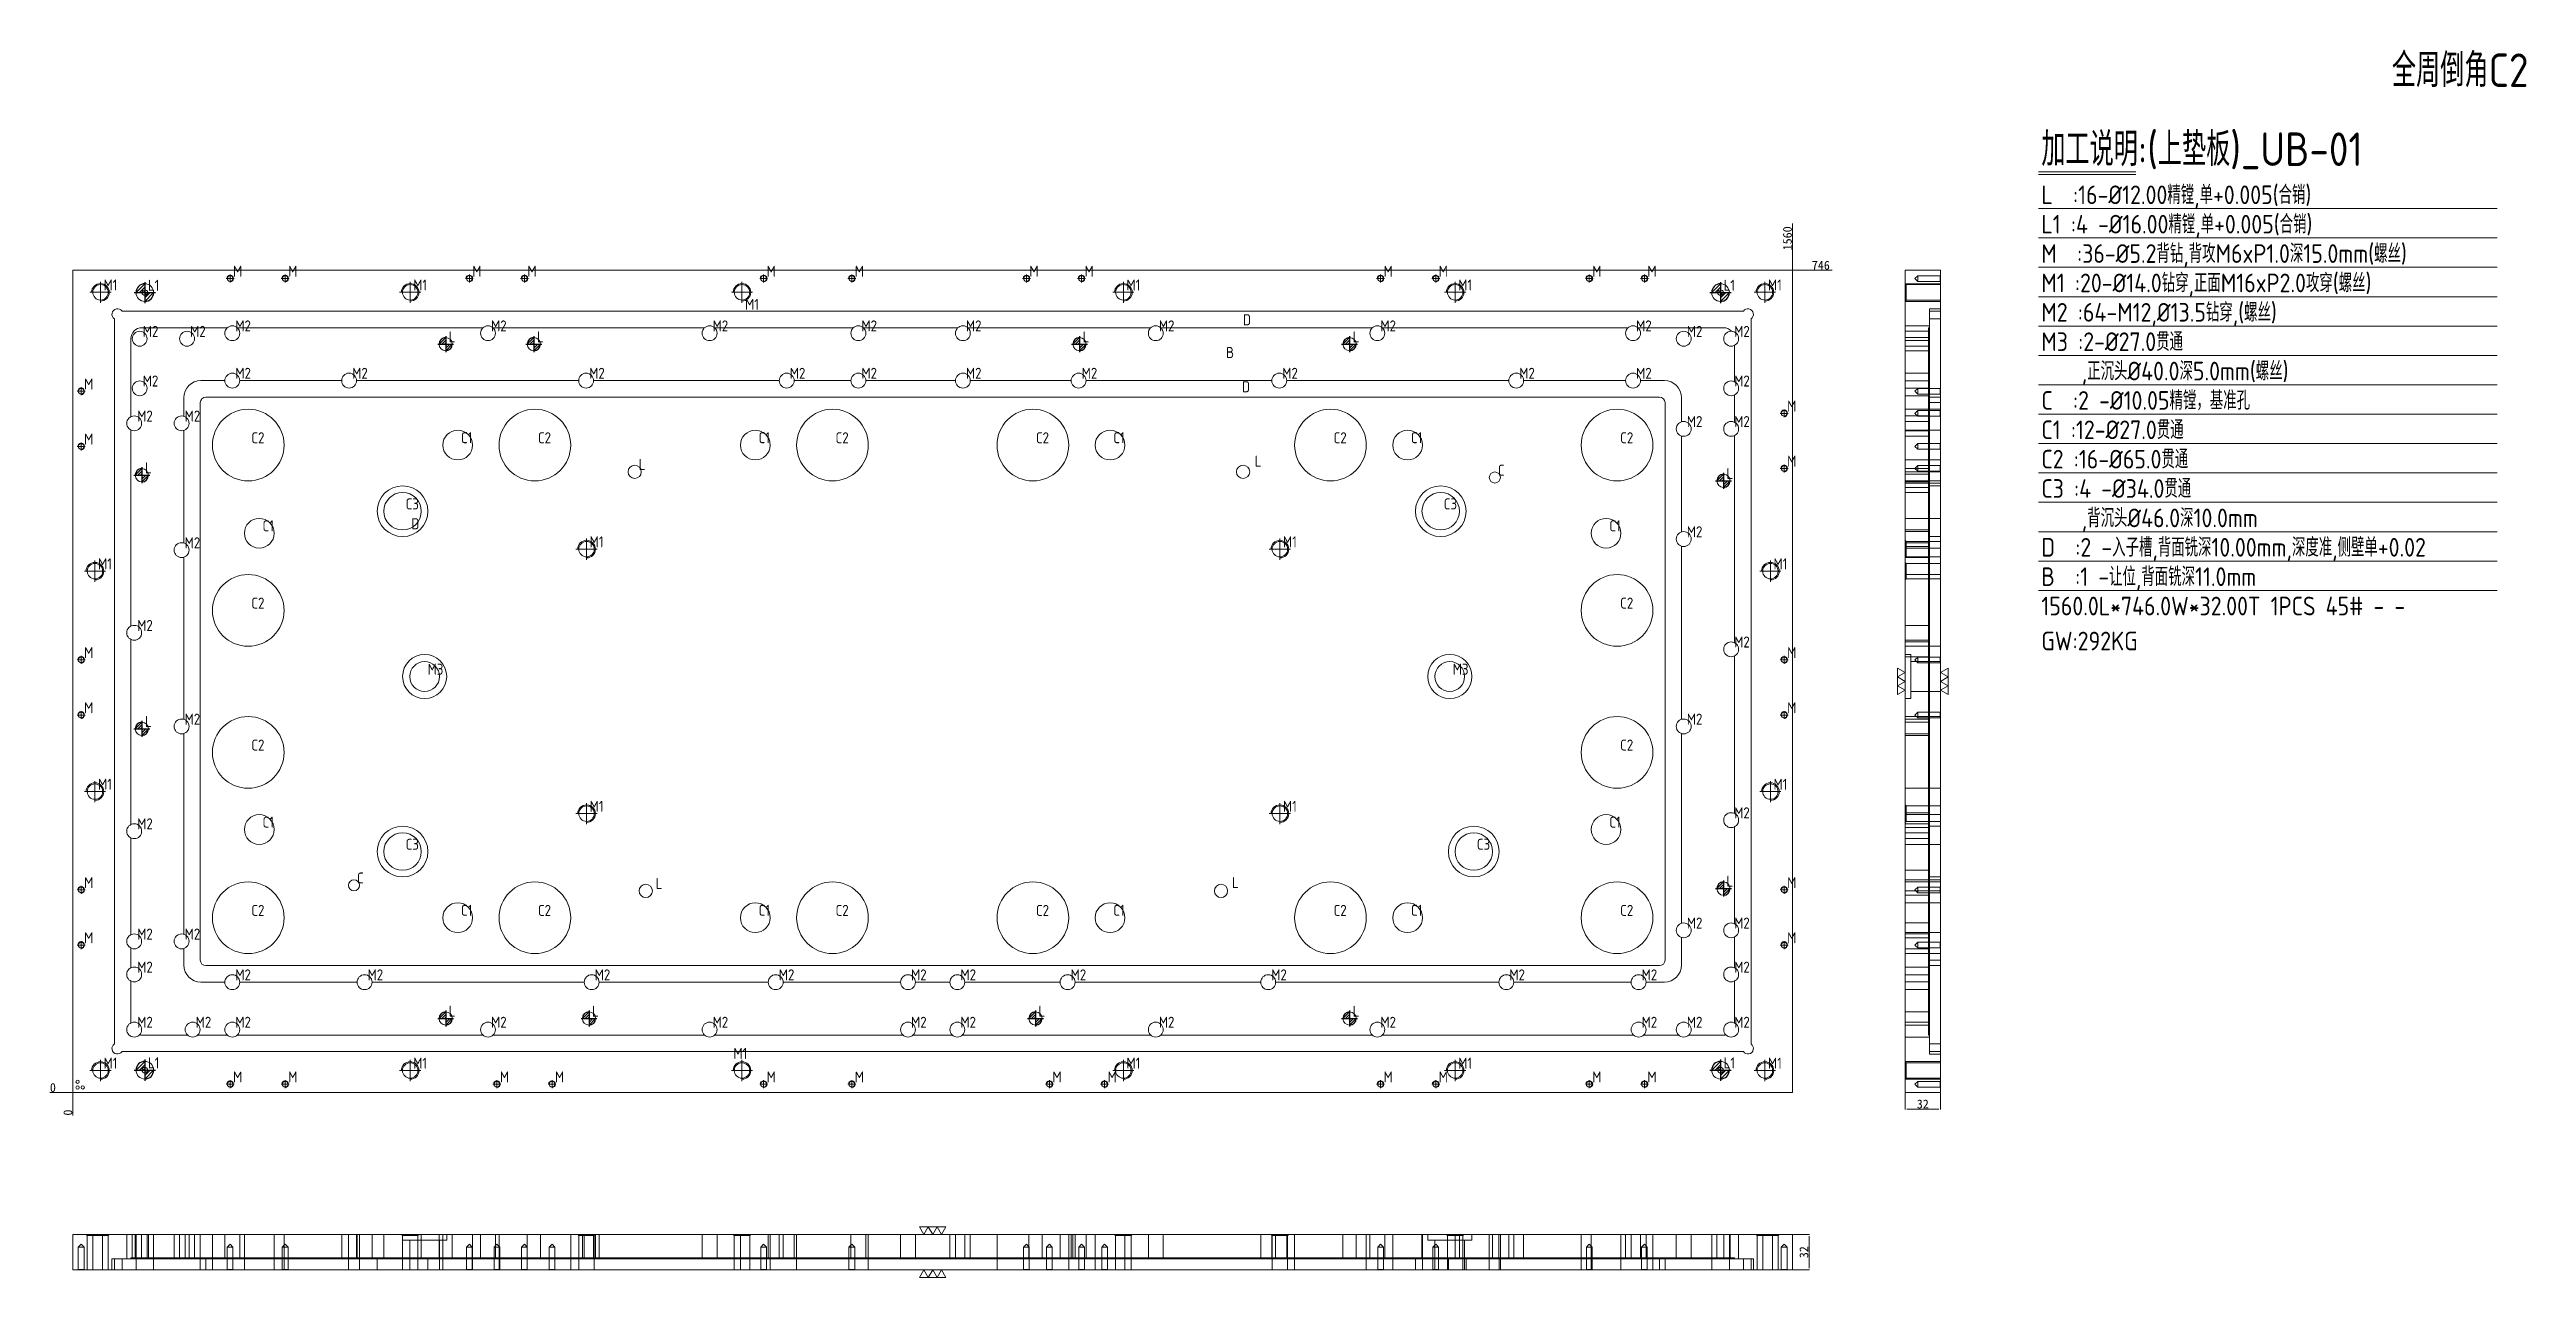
# Model space of a CAD drawing. Header units: millimetres. Extents: x 10824 to 13071, y 70439 to 71553.
import ezdxf

# ---------------------------------------------------------------- set-up
doc = ezdxf.new("R2010")
doc.units = ezdxf.units.MM
doc.linetypes.add('CENTER', pattern=[0])
doc.linetypes.add('DASHED', pattern=[0])
doc.layers.add('dim', color=4, linetype='Continuous')
doc.layers.add('dim_temp', color=161, linetype='Continuous', lineweight=9)
doc.layers.add('U1', color=7, linetype='Continuous', true_color=0xffffff)
doc.layers.add('UB', color=7, linetype='Continuous', true_color=0xffffff)
doc.styles.add('_PUG_ERP', font='txt')
doc.styles.add('gbenor', font='gbenor.shx', dxfattribs={"bigfont": 'gbcbig'})
doc.dimstyles.new('_PUG_ERP', dxfattribs={"dimtxt": 8, "dimasz": 1.5, "dimexe": 0.5, "dimexo": 0.5, "dimgap": 0.5, "dimtad": 1, "dimtxsty": '_PUG_ERP', "dimblk": 'CLOSEDBLANK', "dimcen": 0, "dimclrd": 4, "dimclre": 4, "dimclrt": 3, "dimazin": 3, "dimtfac": 1, "dimtmove": 0, "dimatfit": 3, "dimldrblk": 'CLOSEDBLANK', "dimlwd": 9, "dimlwe": 9})

msp = doc.modelspace()

# ---------------------------------------------------------------- texts
at = {"layer": 'dim', "color": 4, "lineweight": 18, "style": 'gbenor'}
for s, height, p in [('加工说明:(上垫板)_UB-01', 30.42, (12630.557, 71447.64)), ('M  :36-%%c5.2背钻,背攻M6xP1.0深15.0mm(螺丝)', 16.9, (12630.559, 71359.724)), ('M', 10, (10990.05, 71347.101)), ('M', 10, (11040.05, 71347.101)), ('M', 10, (11207.1, 71347.101)), ('M', 10, (11257.1, 71347.101)), ('M', 10, (11474.1, 71347.101)), ('M', 10, (11554.1, 71347.101)), ('M', 10, (11712.5, 71347.101)), ('M', 10, (11762.5, 71347.101)), ('M', 10, (12033.8, 71347.101)), ('M', 10, (12083.8, 71347.101)), ('M', 10, (12223.15, 71347.101)), ('M', 10, (12273.15, 71347.101)), ('M1 :20-%%c14.0钻穿,正面M16xP2.0攻穿(螺丝)', 16.9, (12630.559, 71333.074)), ('M1', 10, (10872.55, 71334.651)), ('L1', 10, (10912.803, 71334.4)), ('M1', 10, (11153.55, 71334.651)), ('M1', 10, (11454.55, 71317.101)), ('M1', 10, (11800.55, 71334.651)), ('M1', 10, (12101.55, 71334.651)), ('L1', 10, (12342.297, 71334.4)), ('M1', 10, (12382.55, 71334.651)), ('M2 :64-M12,%%c13.5钻穿,(螺丝)', 16.9, (12630.559, 71306.424)), ('M2', 10, (10908.125, 71292.538)), ('M2', 10, (10951.125, 71292.538)), ('M2', 10, (10992.125, 71297.538)), ('M2', 10, (11224.125, 71297.538)), ('M2', 10, (11425.125, 71297.538)), ('M2', 10, (11560.125, 71297.538)), ('M2', 10, (11654.925, 71297.538)), ('M2', 10, (11829.925, 71297.538)), ('D', 10, (11906.189, 71303.081)), ('M2', 10, (12030.925, 71297.538)), ('M2', 10, (12262.925, 71297.538)), ('M2', 10, (12308.925, 71292.538)), ('M2', 10, (12351.925, 71292.538)), ('L', 10, (11185.729, 71287.531)), ('L', 10, (11265.729, 71287.531)), ('L', 10, (11760.729, 71287.531)), ('B', 10, (11890.946, 71273.359)), ('L', 10, (12005.729, 71287.531)), ('M3 :2-%%c27.0贯通', 16.9, (12630.559, 71279.774)), ('M2', 10, (10908.125, 71247.538)), ('M2', 10, (10992.125, 71254.538)), ('M2', 10, (11098.125, 71254.538)), ('M2', 10, (11313.125, 71254.538)), ('M2', 10, (11495.125, 71254.538)), ('M2', 10, (11560.125, 71254.538)), ('M2', 10, (11654.925, 71254.538)), ('M2', 10, (11759.925, 71254.538)), ('M2', 10, (11941.925, 71254.538)), ('M2', 10, (12156.925, 71254.538)), ('M2', 10, (12262.925, 71254.538)), ('M2', 10, (12351.925, 71247.538)), ('    ,正沉头%%c40.0深5.0mm(螺丝)', 16.9, (12630.559, 71253.124)), ('M', 10, (10854.95, 71244.801)), ('D', 10, (11905.379, 71242.329)), ('M', 10, (12399.95, 71224.801)), ('C  :2 -%%c10.05精镗，基准孔', 16.9, (12630.559, 71226.474)), ('M2', 10, (10903.125, 71215.738)), ('M2', 10, (10946.125, 71215.738)), ('M2', 10, (12308.925, 71210.738)), ('M2', 10, (12351.925, 71210.738)), ('C1 :12-%%c27.0贯通', 16.9, (12630.559, 71199.824)), ('M', 10, (10854.95, 71194.801)), ('C2', 10, (11006.595, 71196.024)), ('C1', 10, (11196.76, 71196.106)), ('C2', 10, (11266.595, 71196.024)), ('C1', 10, (11466.76, 71196.106)), ('C2', 10, (11536.595, 71196.024)), ('C2', 10, (11718.395, 71196.024)), ('C1', 10, (11788.56, 71196.106)), ('C2', 10, (11988.395, 71196.024)), ('C1', 10, (12058.56, 71196.106)), ('C2', 10, (12248.395, 71196.024)), ('C2 :16-%%c65.0贯通', 16.9, (12630.559, 71173.174)), ('L', 10, (10910.11, 71168.65)), ('L', 10, (11358.008, 71171.847)), ('L', 10, (11916.939, 71174.889)), ('C', 10, (12137.49, 71166.621)), ('L', 10, (12344.91, 71163.65)), ('M', 10, (12399.95, 71174.801)), ('C3', 10, (11146.595, 71136.024)), ('C3', 10, (12088.395, 71136.024)), ('C3 :4 -%%c34.0贯通', 16.9, (12630.559, 71146.524)), ('C1', 10, (11016.76, 71116.106)), ('D', 10, (11151.81, 71118.021)), ('C1', 10, (12238.56, 71116.106)), ('M2', 10, (12308.925, 71110.738)), ('    ,背沉头%%c46.0深10.0mm', 16.9, (12630.559, 71119.874)), ('M2', 10, (10946.125, 71100.738)), ('M1', 10, (11313.55, 71101.651)), ('M1', 10, (11942.55, 71101.651)), ('D  :2 -入子槽,背面铣深10.00mm,深度准,侧壁单+0.02', 16.9, (12630.559, 71093.224)), ('M1', 10, (10867.55, 71081.651)), ('M1', 10, (12387.55, 71081.651)), ('B  :1 -让位,背面铣深11.0mm', 16.9, (12630.559, 71066.574)), ('C2', 10, (11006.595, 71046.024)), ('C2', 10, (12248.395, 71046.024)), ('1560.0L*746.0W*32.00T 1PCS 45# - - ', 16.9, (12630.559, 71039.924)), ('M2', 10, (10903.125, 71025.738)), ('M', 10, (10854.95, 71001.101)), ('M2', 10, (12351.925, 71010.738)), ('M', 10, (12399.95, 71001.101)), ('GW:292KG ', 16.9, (12630.559, 71008.204)), ('M3', 10, (11166.595, 70986.024)), ('M3', 10, (12096.595, 70986.024)), ('M', 10, (10854.95, 70951.101)), ('L', 10, (10910.11, 70938.65)), ('M2', 10, (10946.125, 70940.738)), ('M2', 10, (12308.925, 70940.738)), ('M', 10, (12399.95, 70951.101)), ('C2', 10, (11006.595, 70917.224)), ('C2', 10, (12248.395, 70917.224)), ('M1', 10, (10867.55, 70881.651)), ('M1', 10, (12387.55, 70881.651)), ('M2', 10, (10903.125, 70845.738)), ('C1', 10, (11016.76, 70847.306)), ('M1', 10, (11313.55, 70861.651)), ('M1', 10, (11942.55, 70861.651)), ('C1', 10, (12238.56, 70847.306)), ('M2', 10, (12351.925, 70855.738)), ('C3', 10, (11146.595, 70827.224)), ('C3', 10, (12118.395, 70827.224)), ('C', 10, (11102.49, 70796.621)), ('M', 10, (10854.95, 70792.401)), ('L', 10, (11373.378, 70791.731)), ('L', 10, (11896.229, 70792.416)), ('L', 10, (12344.91, 70793.65)), ('M', 10, (12399.95, 70792.401)), ('C2', 10, (11006.595, 70767.224)), ('C1', 10, (11196.76, 70767.306)), ('C2', 10, (11266.595, 70767.224)), ('C1', 10, (11466.76, 70767.306)), ('C2', 10, (11536.595, 70767.224)), ('C2', 10, (11718.395, 70767.224)), ('C1', 10, (11788.56, 70767.306)), ('C2', 10, (11988.395, 70767.224)), ('C1', 10, (12058.56, 70767.306)), ('C2', 10, (12248.395, 70767.224)), ('M2', 10, (12308.925, 70755.738)), ('M2', 10, (12351.925, 70755.738)), ('M', 10, (10854.95, 70742.401)), ('M2', 10, (10903.125, 70745.738)), ('M2', 10, (10946.125, 70745.738)), ('M', 10, (12399.95, 70742.401)), ('M2', 10, (10903.125, 70715.738)), ('M2', 10, (10992.125, 70708.738)), ('M2', 10, (11112.125, 70708.738)), ('M2', 10, (11318.125, 70708.738)), ('M2', 10, (11485.125, 70708.738)), ('M2', 10, (11605.125, 70708.738)), ('M2', 10, (11649.925, 70708.738)), ('M2', 10, (11749.925, 70708.738)), ('M2', 10, (11931.925, 70708.738)), ('M2', 10, (12147.925, 70708.738)), ('M2', 10, (12267.925, 70708.738)), ('M2', 10, (12351.925, 70715.738)), ('M2', 10, (10903.125, 70665.738)), ('M2', 10, (10956.125, 70665.738)), ('M2', 10, (10992.125, 70665.738)), ('L', 10, (11185.729, 70675.731)), ('M2', 10, (11224.125, 70665.738)), ('L', 10, (11315.729, 70675.731)), ('M2', 10, (11425.125, 70665.738)), ('M2', 10, (11605.125, 70665.738)), ('M2', 10, (11649.925, 70665.738)), ('L', 10, (11720.729, 70675.731)), ('M2', 10, (11829.925, 70665.738)), ('L', 10, (12005.729, 70675.731)), ('M2', 10, (12030.925, 70665.738)), ('M2', 10, (12267.925, 70665.738)), ('M2', 10, (12308.925, 70665.738)), ('M2', 10, (12351.925, 70665.738)), ('M1', 10, (10872.55, 70628.651)), ('L1', 10, (10912.803, 70628.902)), ('M1', 10, (11153.55, 70628.651)), ('M1', 10, (11444.02, 70637.426)), ('M1', 10, (11800.55, 70628.651)), ('M1', 10, (12101.55, 70628.651)), ('L1', 10, (12342.297, 70628.902)), ('M1', 10, (12382.55, 70628.651)), ('M', 10, (10990.05, 70616.101)), ('M', 10, (11040.05, 70616.101)), ('M', 10, (11232.1, 70616.101)), ('M', 10, (11282.1, 70616.101)), ('M', 10, (11474.1, 70616.101)), ('M', 10, (11554.1, 70616.101)), ('M', 10, (11733.4, 70616.101)), ('M', 10, (11783.4, 70616.101)), ('M', 10, (12033.8, 70616.101)), ('M', 10, (12083.8, 70616.101)), ('M', 10, (12223.15, 70616.101)), ('M', 10, (12273.15, 70616.101))]:
    msp.add_text(s, height=height, dxfattribs=at).set_placement(p)
at = {"layer": 'dim', "color": 3, "lineweight": 18, "style": 'gbenor'}
msp.add_text('L  :16-%%c12.00精镗,单+0.005(合销)', height=16.9, dxfattribs=at).set_placement((12630.559, 71413.024))
at = {"layer": 'dim', "color": 3, "linetype": 'CENTER', "lineweight": 18, "style": 'gbenor'}
msp.add_text('L1 :4 -%%c16.00精镗,单+0.005(合销)', height=16.9, dxfattribs=at).set_placement((12630.559, 71386.374))
at = {"layer": 'U1', "color": 3, "lineweight": 18, "style": 'gbenor'}
msp.add_text('全周倒角C2', height=30.42, dxfattribs=at).set_placement((12948.589, 71519.299))

# ---------------------------------------------------------------- blocks, each defined once
blk = doc.blocks.new('*D1268')
at = {"layer": 'Defpoints', "color": 0}
for p in [(12404.8, 71353), (12419.8, 71353), (10844.8, 70607)]:
    blk.add_point(p, dxfattribs=at)
at = {"layer": 'dim_temp', "color": 4, "lineweight": 9}
blk.add_line((12405.2, 71353), (12440.8, 71353), dxfattribs=at)
at = {"layer": 'dim_temp', "color": 3, "lineweight": 18, "insert": (12430.5, 71357.5), "char_height": 8, "attachment_point": 5, "style": '_PUG_ERP'}
blk.add_mtext('746', dxfattribs=at)
blk = doc.blocks.new('_ClosedBlank')
blk = doc.blocks.new('*D1269')
at = {"layer": 'Defpoints', "color": 0}
for p in [(10829.8, 70607), (10844.8, 70607), (10844.8, 70607)]:
    blk.add_point(p, dxfattribs=at)
at = {"layer": 'dim_temp', "color": 4, "lineweight": 9}
blk.add_line((10844.2, 70607), (10823.9, 70607), dxfattribs=at)
at = {"layer": 'dim_temp', "color": 3, "lineweight": 18, "insert": (10826.6, 70611.5), "char_height": 8, "attachment_point": 5, "style": '_PUG_ERP'}
blk.add_mtext('0', dxfattribs=at)
blk = doc.blocks.new('*D1270')
at = {"layer": 'Defpoints', "color": 0}
for p in [(10844.8, 70607), (10844.8, 70607), (10844.8, 70592)]:
    blk.add_point(p, dxfattribs=at)
at = {"layer": 'dim_temp', "color": 4, "lineweight": 9}
blk.add_line((10844.8, 70606.5), (10844.8, 70586.2), dxfattribs=at)
at = {"layer": 'dim_temp', "color": 3, "lineweight": 18, "insert": (10840.2, 70588.8), "char_height": 8, "attachment_point": 5, "rotation": 90, "style": '_PUG_ERP'}
blk.add_mtext('0', dxfattribs=at)
blk = doc.blocks.new('*D1271')
at = {"layer": 'Defpoints', "color": 0}
for p in [(12404.8, 71368), (12404.8, 71353), (10844.8, 70607)]:
    blk.add_point(p, dxfattribs=at)
at = {"layer": 'dim_temp', "color": 4, "lineweight": 9}
blk.add_line((12404.8, 71353.5), (12404.8, 71395.5), dxfattribs=at)
at = {"layer": 'dim_temp', "color": 3, "lineweight": 18, "insert": (12400.2, 71382), "char_height": 8, "attachment_point": 5, "rotation": 90, "style": '_PUG_ERP'}
blk.add_mtext('1560', dxfattribs=at)
blk = doc.blocks.new('*D1272')
at = {"layer": 'Defpoints', "color": 0}
for p in [(12404.8, 70478.1), (12404.8, 70446.1), (12419.8, 70446.1)]:
    blk.add_point(p, dxfattribs=at)
at = {"layer": 'dim_temp', "color": 4, "lineweight": 9}
for p, q in [((12405.2, 70478.1), (12420.2, 70478.1)), ((12419.8, 70476.6), (12419.8, 70447.6)), ((12405.2, 70446.1), (12420.2, 70446.1))]:
    blk.add_line(p, q, dxfattribs=at)
at = {"layer": 'dim_temp', "color": 3, "lineweight": 18, "insert": (12415.2, 70462.1), "char_height": 8, "attachment_point": 5, "rotation": 90, "style": '_PUG_ERP'}
blk.add_mtext('32', dxfattribs=at)
blk = doc.blocks.new('*D1273')
at = {"layer": 'Defpoints', "color": 0}
for p in [(12507, 70607), (12539, 70607), (12539, 70592)]:
    blk.add_point(p, dxfattribs=at)
at = {"layer": 'dim_temp', "color": 4, "lineweight": 9}
for p, q in [((12507, 70606.5), (12507, 70591.5)), ((12539, 70606.5), (12539, 70591.5)), ((12508.5, 70592), (12537.5, 70592))]:
    blk.add_line(p, q, dxfattribs=at)
at = {"layer": 'dim_temp', "color": 3, "lineweight": 18, "insert": (12523, 70596.5), "char_height": 8, "attachment_point": 5, "style": '_PUG_ERP'}
blk.add_mtext('32', dxfattribs=at)
blk = doc.blocks.new('pg_hx_L0')
at = {"color": 230}
for p, q in [((-0.6, 0), (0.6, 0)), ((-0.5, 0), (0, 0.5)), ((-0.3, 0), (0, 0.3)), ((-0.1, 0), (0, 0.1)), ((0, 0.6), (0, -0.6)), ((0.1, 0), (0, -0.1)), ((0.5, 0), (0, -0.5)), ((0.3, 0), (0, -0.3))]:
    blk.add_line(p, q, dxfattribs=at)
for start, end in [(90, 180), (270, 0)]:
    blk.add_arc((0, 0), 0.5, start, end, dxfattribs=at)
blk = doc.blocks.new('pg_hx_LLL0')
blk.add_blockref('pg_hx_L0', (0, 0))

# ---------------------------------------------------------------- dimensions: what is measured, and where the dimension line sits
at = {"layer": 'dim_temp', "lineweight": 18}
for feature_location, offset, dtype, picture, middle in [((12404.75, 71353), (0, 15), 1, '*D1271', (12400.25, 71382.024)), ((12404.75, 71353), (15, 0), 0, '*D1268', (12430.536, 71357.5)), ((10844.75, 70607), (-15, 0), 0, '*D1269', (10826.583333333, 70611.5)), ((10844.75, 70607), (0, -15), 1, '*D1270', (10840.25, 70588.833333333))]:
    dim = msp.add_ordinate_dim(feature_location=feature_location, offset=offset, dtype=dtype, origin=(10844.75, 70607), dimstyle='_PUG_ERP', dxfattribs=at)
    dim.commit()
    dim.dimension.update_dxf_attribs({"geometry": picture, "text_midpoint": middle})
dim = msp.add_linear_dim(base=(12539.047, 70592), p1=(12507.047, 70607), p2=(12539.047, 70607), dimstyle='_PUG_ERP', dxfattribs=at)
dim.commit()
dim.dimension.update_dxf_attribs({"geometry": '*D1273', "text_midpoint": (12523.047, 70596.5)})
dim = msp.add_linear_dim(base=(12419.75, 70446.112), p1=(12404.75, 70478.112), p2=(12404.75, 70446.112), angle=90, dimstyle='_PUG_ERP', dxfattribs=at)
dim.commit()
dim.dimension.update_dxf_attribs({"geometry": '*D1272', "text_midpoint": (12415.25, 70462.112)})

# ---------------------------------------------------------------- linework, layer by layer
at = {"layer": 'dim', "color": 8, "linetype": 'Continuous', "lineweight": 18}
for p, q in [((12628.024, 71442.39), (12716.181, 71442.39)), ((12628.024, 71439.855), (12716.181, 71439.855)), ((12628.024, 71408.98), (13044.169, 71408.98)), ((12628.024, 71382.33), (13044.169, 71382.33)), ((12628.024, 71355.68), (13044.169, 71355.68)), ((12628.024, 71329.03), (13044.169, 71329.03)), ((12628.024, 71302.38), (13044.169, 71302.38)), ((12628.024, 71275.73), (13044.169, 71275.73)), ((12628.024, 71249.08), (13044.169, 71249.08)), ((12628.024, 71222.43), (13044.169, 71222.43)), ((12628.024, 71195.78), (13044.169, 71195.78)), ((12628.024, 71169.13), (13044.169, 71169.13)), ((12628.024, 71142.48), (13044.169, 71142.48)), ((12628.024, 71115.83), (13044.169, 71115.83)), ((12628.024, 71089.18), (13044.169, 71089.18)), ((12628.024, 71062.53), (13044.169, 71062.53))]:
    msp.add_line(p, q, dxfattribs=at)
at = {"layer": 'dim', "color": 20, "linetype": 'Continuous', "lineweight": 18}
for p, q in [((12507.047, 70988), (12500.119, 70992)), ((12500.119, 70992), (12500.119, 70968)), ((12507.047, 70988), (12500.119, 70984)), ((12539.047, 70988), (12545.975, 70992)), ((12539.047, 70988), (12545.975, 70984)), ((12545.975, 70992), (12545.975, 70968)), ((12507.047, 70980), (12500.119, 70984)), ((12507.047, 70980), (12500.119, 70976)), ((12507.047, 70972), (12500.119, 70976)), ((12507.047, 70972), (12500.119, 70968)), ((12539.047, 70980), (12545.975, 70984)), ((12539.047, 70980), (12545.975, 70976)), ((12539.047, 70972), (12545.975, 70976)), ((12539.047, 70972), (12545.975, 70968)), ((11616.75, 70478.112), (11612.75, 70485.04)), ((11636.75, 70485.04), (11612.75, 70485.04)), ((11616.75, 70478.112), (11620.75, 70485.04)), ((11624.75, 70478.112), (11620.75, 70485.04)), ((11624.75, 70478.112), (11628.75, 70485.04)), ((11632.75, 70478.112), (11628.75, 70485.04)), ((11632.75, 70478.112), (11636.75, 70485.04)), ((11616.75, 70446.112), (11612.75, 70439.184)), ((11636.75, 70439.184), (11612.75, 70439.184)), ((11616.75, 70446.112), (11620.75, 70439.184)), ((11624.75, 70446.112), (11620.75, 70439.184)), ((11624.75, 70446.112), (11628.75, 70439.184)), ((11632.75, 70446.112), (11628.75, 70439.184)), ((11632.75, 70446.112), (11636.75, 70439.184))]:
    msp.add_line(p, q, dxfattribs=at)
at = {"layer": 'dim', "lineweight": 18}
for centre in [(10848.972, 70616.709), (10848.972, 70611.539), (10853.713, 70611.647)]:
    msp.add_circle(centre, 1.523, dxfattribs=at)
at = {"layer": 'UB', "color": 135, "linetype": 'Continuous', "lineweight": 18}
for p, q in [((10844.75, 71353), (12404.75, 71353)), ((10844.75, 71353), (10844.75, 70607)), ((12404.75, 71353), (12404.75, 70607)), ((12507.047, 71353), (12507.047, 70607)), ((12507.047, 71353), (12539.047, 71353)), ((12539.047, 71353), (12539.047, 70607)), ((12404.75, 70607), (10844.75, 70607)), ((12539.047, 70607), (12507.047, 70607)), ((10844.75, 70446.112), (10844.75, 70478.112)), ((12404.75, 70478.112), (10844.75, 70478.112)), ((12404.75, 70446.112), (12404.75, 70478.112)), ((12404.75, 70446.112), (10844.75, 70446.112))]:
    msp.add_line(p, q, dxfattribs=at)
at = {"layer": 'UB', "color": 1, "linetype": 'CENTER', "lineweight": 18, "ltscale": 1.591581}
for p, q in [((10983.75, 71345.5), (10990.95, 71345.5)), ((10987.35, 71341.9), (10987.35, 71349.1)), ((11033.75, 71345.5), (11040.95, 71345.5)), ((11037.35, 71341.9), (11037.35, 71349.1)), ((11200.8, 71345.5), (11208, 71345.5)), ((11204.4, 71341.9), (11204.4, 71349.1)), ((11250.8, 71345.5), (11258, 71345.5)), ((11254.4, 71341.9), (11254.4, 71349.1)), ((11467.8, 71345.5), (11475, 71345.5)), ((11471.4, 71341.9), (11471.4, 71349.1)), ((11547.8, 71345.5), (11555, 71345.5)), ((11551.4, 71341.9), (11551.4, 71349.1)), ((11706.2, 71345.5), (11713.4, 71345.5)), ((11709.8, 71341.9), (11709.8, 71349.1)), ((11756.2, 71345.5), (11763.4, 71345.5)), ((11759.8, 71341.9), (11759.8, 71349.1)), ((12027.5, 71345.5), (12034.7, 71345.5)), ((12031.1, 71341.9), (12031.1, 71349.1)), ((12077.5, 71345.5), (12084.7, 71345.5)), ((12081.1, 71341.9), (12081.1, 71349.1)), ((12216.85, 71345.5), (12224.05, 71345.5)), ((12220.45, 71341.9), (12220.45, 71349.1)), ((12266.85, 71345.5), (12274.05, 71345.5)), ((12270.45, 71341.9), (12270.45, 71349.1)), ((10860.15, 71333), (10879.35, 71333)), ((10869.75, 71323.4), (10869.75, 71342.6)), ((11141.15, 71333), (11160.35, 71333)), ((11150.75, 71323.4), (11150.75, 71342.6)), ((11442.15, 71333), (11461.35, 71333)), ((11451.75, 71323.4), (11451.75, 71342.6)), ((11788.15, 71333), (11807.35, 71333)), ((11797.75, 71323.4), (11797.75, 71342.6)), ((12089.15, 71333), (12108.35, 71333)), ((12098.75, 71323.4), (12098.75, 71342.6)), ((12370.15, 71333), (12389.35, 71333)), ((12379.75, 71323.4), (12379.75, 71342.6)), ((10848.65, 71243.2), (10855.85, 71243.2)), ((10852.25, 71239.6), (10852.25, 71246.8)), ((12393.65, 71223.2), (12400.85, 71223.2)), ((12397.25, 71219.6), (12397.25, 71226.8)), ((10848.65, 71193.2), (10855.85, 71193.2)), ((10852.25, 71189.6), (10852.25, 71196.8)), ((12393.65, 71173.2), (12400.85, 71173.2)), ((12397.25, 71169.6), (12397.25, 71176.8)), ((11301.15, 71100), (11320.35, 71100)), ((11310.75, 71090.4), (11310.75, 71109.6)), ((11930.15, 71100), (11949.35, 71100)), ((11939.75, 71090.4), (11939.75, 71109.6)), ((10855.15, 71080), (10874.35, 71080)), ((10864.75, 71070.4), (10864.75, 71089.6)), ((12375.15, 71080), (12394.35, 71080)), ((12384.75, 71070.4), (12384.75, 71089.6)), ((10848.65, 70999.5), (10855.85, 70999.5)), ((10852.25, 70995.9), (10852.25, 71003.1)), ((12393.65, 70999.5), (12400.85, 70999.5)), ((12397.25, 70995.9), (12397.25, 71003.1)), ((10848.65, 70949.5), (10855.85, 70949.5)), ((10852.25, 70945.9), (10852.25, 70953.1)), ((12393.65, 70949.5), (12400.85, 70949.5)), ((12397.25, 70945.9), (12397.25, 70953.1)), ((10855.15, 70880), (10874.35, 70880)), ((10864.75, 70870.4), (10864.75, 70889.6)), ((12375.15, 70880), (12394.35, 70880)), ((12384.75, 70870.4), (12384.75, 70889.6)), ((11301.15, 70860), (11320.35, 70860)), ((11310.75, 70850.4), (11310.75, 70869.6)), ((11930.15, 70860), (11949.35, 70860)), ((11939.75, 70850.4), (11939.75, 70869.6)), ((10848.65, 70790.8), (10855.85, 70790.8)), ((10852.25, 70787.2), (10852.25, 70794.4)), ((12393.65, 70790.8), (12400.85, 70790.8)), ((12397.25, 70787.2), (12397.25, 70794.4)), ((10848.65, 70740.8), (10855.85, 70740.8)), ((10852.25, 70737.2), (10852.25, 70744.4)), ((12393.65, 70740.8), (12400.85, 70740.8)), ((12397.25, 70737.2), (12397.25, 70744.4)), ((10860.15, 70627), (10879.35, 70627)), ((10869.75, 70617.4), (10869.75, 70636.6)), ((11141.15, 70627), (11160.35, 70627)), ((11150.75, 70617.4), (11150.75, 70636.6)), ((11442.15, 70627), (11461.35, 70627)), ((11451.75, 70617.4), (11451.75, 70636.6)), ((11788.15, 70627), (11807.35, 70627)), ((11797.75, 70617.4), (11797.75, 70636.6)), ((12089.15, 70627), (12108.35, 70627)), ((12098.75, 70617.4), (12098.75, 70636.6)), ((12370.15, 70627), (12389.35, 70627)), ((12379.75, 70617.4), (12379.75, 70636.6)), ((10983.75, 70614.5), (10990.95, 70614.5)), ((10987.35, 70610.9), (10987.35, 70618.1)), ((11033.75, 70614.5), (11040.95, 70614.5)), ((11037.35, 70610.9), (11037.35, 70618.1)), ((11225.8, 70614.5), (11233, 70614.5)), ((11229.4, 70610.9), (11229.4, 70618.1)), ((11275.8, 70614.5), (11283, 70614.5)), ((11279.4, 70610.9), (11279.4, 70618.1)), ((11467.8, 70614.5), (11475, 70614.5)), ((11471.4, 70610.9), (11471.4, 70618.1)), ((11547.8, 70614.5), (11555, 70614.5)), ((11551.4, 70610.9), (11551.4, 70618.1)), ((11727.1, 70614.5), (11734.3, 70614.5)), ((11730.7, 70610.9), (11730.7, 70618.1)), ((11777.1, 70614.5), (11784.3, 70614.5)), ((11780.7, 70610.9), (11780.7, 70618.1)), ((12027.5, 70614.5), (12034.7, 70614.5)), ((12031.1, 70610.9), (12031.1, 70618.1)), ((12077.5, 70614.5), (12084.7, 70614.5)), ((12081.1, 70610.9), (12081.1, 70618.1)), ((12216.85, 70614.5), (12224.05, 70614.5)), ((12220.45, 70610.9), (12220.45, 70618.1)), ((12266.85, 70614.5), (12274.05, 70614.5)), ((12270.45, 70610.9), (12270.45, 70618.1))]:
    msp.add_line(p, q, dxfattribs=at)
at = {"layer": 'UB', "color": 5, "linetype": 'DASHED', "lineweight": 13, "ltscale": 1.591581}
for p, q in [((12518.467, 71348.103), (12515.864, 71345.5)), ((12515.864, 71345.5), (12518.467, 71342.897)), ((12538.65, 71348.103), (12518.467, 71348.103)), ((12518.467, 71348.103), (12518.467, 71345.5)), ((12518.467, 71345.5), (12518.467, 71342.897)), ((12539.047, 71348.5), (12538.65, 71348.103)), ((12538.65, 71345.5), (12538.65, 71348.103)), ((12538.65, 71342.897), (12538.65, 71345.5)), ((12508.044, 71340.003), (12507.047, 71341)), ((12507.047, 71325), (12508.044, 71325.997)), ((12539.047, 71340.003), (12508.044, 71340.003)), ((12508.044, 71333), (12508.044, 71340.003)), ((12508.044, 71325.997), (12508.044, 71333)), ((12508.044, 71325.997), (12539.047, 71325.997)), ((12518.467, 71342.897), (12538.65, 71342.897)), ((12538.65, 71342.897), (12539.047, 71342.5)), ((12518.467, 71245.803), (12515.864, 71243.2)), ((12515.864, 71243.2), (12518.467, 71240.597)), ((12538.65, 71245.803), (12518.467, 71245.803)), ((12518.467, 71245.803), (12518.467, 71240.597)), ((12518.467, 71240.597), (12538.65, 71240.597)), ((12539.047, 71246.2), (12538.65, 71245.803)), ((12538.65, 71240.597), (12538.65, 71245.803)), ((12538.65, 71240.597), (12539.047, 71240.2)), ((12518.467, 71225.803), (12515.864, 71223.2)), ((12515.864, 71223.2), (12518.467, 71220.597)), ((12538.65, 71225.803), (12518.467, 71225.803)), ((12518.467, 71225.803), (12518.467, 71220.597)), ((12518.467, 71220.597), (12538.65, 71220.597)), ((12539.047, 71226.2), (12538.65, 71225.803)), ((12538.65, 71220.597), (12538.65, 71225.803)), ((12538.65, 71220.597), (12539.047, 71220.2)), ((12518.467, 71195.803), (12515.864, 71193.2)), ((12515.864, 71193.2), (12518.467, 71190.597)), ((12538.65, 71195.803), (12518.467, 71195.803)), ((12518.467, 71190.597), (12518.467, 71195.803)), ((12518.467, 71190.597), (12538.65, 71190.597)), ((12539.047, 71196.2), (12538.65, 71195.803)), ((12538.65, 71195.803), (12538.65, 71190.597)), ((12538.65, 71190.597), (12539.047, 71190.2)), ((12518.467, 71175.803), (12515.864, 71173.2)), ((12515.864, 71173.2), (12518.467, 71170.597)), ((12538.65, 71175.803), (12518.467, 71175.803)), ((12518.467, 71170.597), (12518.467, 71175.803)), ((12518.467, 71170.597), (12538.65, 71170.597)), ((12539.047, 71176.2), (12538.65, 71175.803)), ((12538.65, 71175.803), (12538.65, 71170.597)), ((12538.65, 71170.597), (12539.047, 71170.2)), ((12508.044, 71107.003), (12507.047, 71108)), ((12539.047, 71107.003), (12508.044, 71107.003)), ((12508.044, 71100), (12508.044, 71107.003)), ((12508.044, 71092.997), (12508.044, 71100)), ((12507.047, 71092), (12508.044, 71092.997)), ((12508.044, 71087.003), (12507.047, 71088)), ((12508.044, 71092.997), (12539.047, 71092.997)), ((12539.047, 71087.003), (12508.044, 71087.003)), ((12508.044, 71080), (12508.044, 71087.003)), ((12508.044, 71072.997), (12508.044, 71080)), ((12507.047, 71072), (12508.044, 71072.997)), ((12508.044, 71072.997), (12539.047, 71072.997)), ((12518.467, 71002.103), (12515.864, 70999.5)), ((12515.864, 70999.5), (12518.467, 70996.897)), ((12538.65, 71002.103), (12518.467, 71002.103)), ((12518.467, 71002.103), (12518.467, 70996.897)), ((12518.467, 70996.897), (12538.65, 70996.897)), ((12539.047, 71002.5), (12538.65, 71002.103)), ((12538.65, 70996.897), (12538.65, 71002.103)), ((12538.65, 70996.897), (12539.047, 70996.5)), ((12518.467, 70952.103), (12515.864, 70949.5)), ((12515.864, 70949.5), (12518.467, 70946.897)), ((12538.65, 70952.103), (12518.467, 70952.103)), ((12518.467, 70946.897), (12518.467, 70952.103)), ((12518.467, 70946.897), (12538.65, 70946.897)), ((12539.047, 70952.5), (12538.65, 70952.103)), ((12538.65, 70952.103), (12538.65, 70946.897)), ((12538.65, 70946.897), (12539.047, 70946.5)), ((12508.044, 70867.003), (12507.047, 70868)), ((12507.047, 70852), (12508.044, 70852.997)), ((12539.047, 70867.003), (12508.044, 70867.003)), ((12508.044, 70860), (12508.044, 70867.003)), ((12508.044, 70852.997), (12508.044, 70860)), ((12508.044, 70852.997), (12539.047, 70852.997)), ((12518.467, 70793.403), (12515.864, 70790.8)), ((12515.864, 70790.8), (12518.467, 70788.197)), ((12538.65, 70793.403), (12518.467, 70793.403)), ((12518.467, 70793.403), (12518.467, 70788.197)), ((12518.467, 70788.197), (12538.65, 70788.197)), ((12539.047, 70793.8), (12538.65, 70793.403)), ((12538.65, 70788.197), (12538.65, 70793.403)), ((12538.65, 70788.197), (12539.047, 70787.8)), ((12518.467, 70743.403), (12515.864, 70740.8)), ((12515.864, 70740.8), (12518.467, 70738.197)), ((12538.65, 70743.403), (12518.467, 70743.403)), ((12518.467, 70738.197), (12518.467, 70743.403)), ((12539.047, 70743.8), (12538.65, 70743.403)), ((12538.65, 70743.403), (12538.65, 70738.197)), ((12518.467, 70738.197), (12538.65, 70738.197)), ((12538.65, 70738.197), (12539.047, 70737.8)), ((12508.044, 70634.003), (12507.047, 70635)), ((12539.047, 70634.003), (12508.044, 70634.003)), ((12508.044, 70627), (12508.044, 70634.003)), ((12508.044, 70619.997), (12508.044, 70627)), ((12507.047, 70619), (12508.044, 70619.997)), ((12508.044, 70619.997), (12539.047, 70619.997)), ((12518.467, 70617.103), (12515.864, 70614.5)), ((12515.864, 70614.5), (12518.467, 70611.897)), ((12538.65, 70617.103), (12518.467, 70617.103)), ((12518.467, 70617.103), (12518.467, 70614.5)), ((12518.467, 70614.5), (12518.467, 70611.897)), ((12518.467, 70611.897), (12538.65, 70611.897)), ((12539.047, 70617.5), (12538.65, 70617.103)), ((12538.65, 70614.5), (12538.65, 70617.103)), ((12538.65, 70611.897), (12538.65, 70614.5)), ((12538.65, 70611.897), (12539.047, 70611.5)), ((10852.25, 70469.295), (10849.647, 70466.692)), ((10854.853, 70466.692), (10852.25, 70469.295)), ((10856.75, 70478.112), (10857.747, 70477.115)), ((10857.747, 70477.115), (10857.747, 70446.112)), ((10857.747, 70477.115), (10862.747, 70477.115)), ((10861.75, 70478.112), (10862.747, 70477.115)), ((10862.747, 70477.115), (10862.747, 70446.112)), ((10862.747, 70477.115), (10876.753, 70477.115)), ((10871.753, 70477.115), (10872.75, 70478.112)), ((10871.753, 70446.112), (10871.753, 70477.115)), ((10876.753, 70477.115), (10877.75, 70478.112)), ((10876.753, 70446.112), (10876.753, 70477.115)), ((10987.35, 70469.295), (10984.747, 70466.692)), ((10989.953, 70466.692), (10987.35, 70469.295)), ((11037.35, 70469.295), (11034.747, 70466.692)), ((11039.953, 70466.692), (11037.35, 70469.295)), ((11142.75, 70478.112), (11143.747, 70477.115)), ((11143.747, 70477.115), (11143.747, 70446.112)), ((11143.747, 70477.115), (11157.753, 70477.115)), ((11157.753, 70477.115), (11158.75, 70478.112)), ((11157.753, 70446.112), (11157.753, 70477.115)), ((11204.4, 70469.295), (11201.797, 70466.692)), ((11207.003, 70466.692), (11204.4, 70469.295)), ((11229.4, 70469.295), (11226.797, 70466.692)), ((11232.003, 70466.692), (11229.4, 70469.295)), ((11254.4, 70469.295), (11251.797, 70466.692)), ((11257.003, 70466.692), (11254.4, 70469.295)), ((11279.4, 70469.295), (11276.797, 70466.692)), ((11282.003, 70466.692), (11279.4, 70469.295)), ((11302.75, 70478.112), (11303.747, 70477.115)), ((11303.747, 70477.115), (11303.747, 70446.112)), ((11303.747, 70477.115), (11317.753, 70477.115)), ((11317.753, 70477.115), (11318.75, 70478.112)), ((11317.753, 70446.112), (11317.753, 70477.115)), ((11443.75, 70478.112), (11444.747, 70477.115)), ((11444.747, 70477.115), (11444.747, 70446.112)), ((11444.747, 70477.115), (11458.753, 70477.115)), ((11458.753, 70477.115), (11459.75, 70478.112)), ((11458.753, 70446.112), (11458.753, 70477.115)), ((11471.4, 70469.295), (11468.797, 70466.692)), ((11474.003, 70466.692), (11471.4, 70469.295)), ((11551.4, 70469.295), (11548.797, 70466.692)), ((11554.003, 70466.692), (11551.4, 70469.295)), ((11709.8, 70469.295), (11707.197, 70466.692)), ((11712.403, 70466.692), (11709.8, 70469.295)), ((11730.7, 70469.295), (11728.097, 70466.692)), ((11733.303, 70466.692), (11730.7, 70469.295)), ((11759.8, 70469.295), (11757.197, 70466.692)), ((11762.403, 70466.692), (11759.8, 70469.295)), ((11780.7, 70469.295), (11778.097, 70466.692)), ((11783.303, 70466.692), (11780.7, 70469.295)), ((11789.75, 70478.112), (11790.747, 70477.115)), ((11790.747, 70477.115), (11790.747, 70446.112)), ((11804.753, 70477.115), (11790.747, 70477.115)), ((11804.753, 70477.115), (11805.75, 70478.112)), ((11804.753, 70446.112), (11804.753, 70477.115)), ((11931.75, 70478.112), (11932.747, 70477.115)), ((11932.747, 70477.115), (11932.747, 70446.112)), ((11946.753, 70477.115), (11932.747, 70477.115)), ((11946.753, 70477.115), (11947.75, 70478.112)), ((11946.753, 70446.112), (11946.753, 70477.115)), ((12031.1, 70469.295), (12028.497, 70466.692)), ((12033.703, 70466.692), (12031.1, 70469.295)), ((12081.1, 70469.295), (12078.497, 70466.692)), ((12083.703, 70466.692), (12081.1, 70469.295)), ((12090.75, 70478.112), (12091.747, 70477.115)), ((12091.747, 70477.115), (12091.747, 70446.112)), ((12105.753, 70477.115), (12091.747, 70477.115)), ((12105.753, 70477.115), (12106.75, 70478.112)), ((12105.753, 70446.112), (12105.753, 70477.115)), ((12220.45, 70469.295), (12217.847, 70466.692)), ((12223.053, 70466.692), (12220.45, 70469.295)), ((12270.45, 70469.295), (12267.847, 70466.692)), ((12273.053, 70466.692), (12270.45, 70469.295)), ((12371.75, 70478.112), (12372.747, 70477.115)), ((12372.747, 70477.115), (12372.747, 70446.112)), ((12386.753, 70477.115), (12372.747, 70477.115)), ((12376.75, 70478.112), (12377.747, 70477.115)), ((12377.747, 70477.115), (12377.747, 70446.112)), ((12386.753, 70477.115), (12387.75, 70478.112)), ((12386.753, 70446.112), (12386.753, 70477.115)), ((12391.753, 70477.115), (12386.753, 70477.115)), ((12391.753, 70477.115), (12392.75, 70478.112)), ((12391.753, 70446.112), (12391.753, 70477.115)), ((12397.25, 70469.295), (12394.647, 70466.692)), ((12399.853, 70466.692), (12397.25, 70469.295)), ((10849.647, 70466.692), (10849.647, 70446.509)), ((10849.647, 70466.692), (10854.853, 70466.692)), ((10854.853, 70446.509), (10854.853, 70466.692)), ((10984.747, 70466.692), (10984.747, 70446.509)), ((10984.747, 70466.692), (10989.953, 70466.692)), ((10989.953, 70446.509), (10989.953, 70466.692)), ((11034.747, 70466.692), (11034.747, 70446.509)), ((11039.953, 70466.692), (11034.747, 70466.692)), ((11039.953, 70446.509), (11039.953, 70466.692)), ((11201.797, 70466.692), (11201.797, 70446.509)), ((11201.797, 70466.692), (11207.003, 70466.692)), ((11207.003, 70446.509), (11207.003, 70466.692)), ((11226.797, 70466.692), (11226.797, 70446.509)), ((11226.797, 70466.692), (11232.003, 70466.692)), ((11232.003, 70446.509), (11232.003, 70466.692)), ((11251.797, 70466.692), (11251.797, 70446.509)), ((11257.003, 70466.692), (11251.797, 70466.692)), ((11257.003, 70446.509), (11257.003, 70466.692)), ((11276.797, 70466.692), (11276.797, 70446.509)), ((11282.003, 70466.692), (11276.797, 70466.692)), ((11282.003, 70446.509), (11282.003, 70466.692)), ((11468.797, 70466.692), (11468.797, 70446.509)), ((11468.797, 70466.692), (11474.003, 70466.692)), ((11474.003, 70446.509), (11474.003, 70466.692)), ((11548.797, 70466.692), (11548.797, 70446.509)), ((11554.003, 70466.692), (11548.797, 70466.692)), ((11554.003, 70446.509), (11554.003, 70466.692)), ((11707.197, 70466.692), (11707.197, 70446.509)), ((11707.197, 70466.692), (11712.403, 70466.692)), ((11712.403, 70446.509), (11712.403, 70466.692)), ((11728.097, 70466.692), (11728.097, 70446.509)), ((11728.097, 70466.692), (11733.303, 70466.692)), ((11733.303, 70446.509), (11733.303, 70466.692)), ((11757.197, 70466.692), (11757.197, 70446.509)), ((11762.403, 70466.692), (11757.197, 70466.692)), ((11762.403, 70446.509), (11762.403, 70466.692)), ((11778.097, 70466.692), (11778.097, 70446.509)), ((11783.303, 70466.692), (11778.097, 70466.692)), ((11783.303, 70446.509), (11783.303, 70466.692)), ((12028.497, 70466.692), (12028.497, 70446.509)), ((12028.497, 70466.692), (12033.703, 70466.692)), ((12033.703, 70446.509), (12033.703, 70466.692)), ((12078.497, 70466.692), (12078.497, 70446.509)), ((12083.703, 70466.692), (12078.497, 70466.692)), ((12083.703, 70446.509), (12083.703, 70466.692)), ((12217.847, 70466.692), (12217.847, 70446.509)), ((12217.847, 70466.692), (12223.053, 70466.692)), ((12223.053, 70446.509), (12223.053, 70466.692)), ((12267.847, 70466.692), (12267.847, 70446.509)), ((12273.053, 70466.692), (12267.847, 70466.692)), ((12273.053, 70446.509), (12273.053, 70466.692)), ((12394.647, 70466.692), (12394.647, 70446.509)), ((12394.647, 70466.692), (12399.853, 70466.692)), ((12399.853, 70446.509), (12399.853, 70466.692)), ((10849.647, 70446.509), (10849.25, 70446.112)), ((10849.647, 70446.509), (10854.853, 70446.509)), ((10855.25, 70446.112), (10854.853, 70446.509)), ((10984.747, 70446.509), (10984.35, 70446.112)), ((10984.747, 70446.509), (10989.953, 70446.509)), ((10990.35, 70446.112), (10989.953, 70446.509)), ((11034.747, 70446.509), (11034.35, 70446.112)), ((11039.953, 70446.509), (11034.747, 70446.509)), ((11040.35, 70446.112), (11039.953, 70446.509)), ((11201.797, 70446.509), (11201.4, 70446.112)), ((11201.797, 70446.509), (11207.003, 70446.509)), ((11207.4, 70446.112), (11207.003, 70446.509)), ((11226.797, 70446.509), (11226.4, 70446.112)), ((11226.797, 70446.509), (11232.003, 70446.509)), ((11232.4, 70446.112), (11232.003, 70446.509)), ((11251.797, 70446.509), (11251.4, 70446.112)), ((11257.003, 70446.509), (11251.797, 70446.509)), ((11257.4, 70446.112), (11257.003, 70446.509)), ((11276.797, 70446.509), (11276.4, 70446.112)), ((11282.003, 70446.509), (11276.797, 70446.509)), ((11282.4, 70446.112), (11282.003, 70446.509)), ((11468.797, 70446.509), (11468.4, 70446.112)), ((11468.797, 70446.509), (11474.003, 70446.509)), ((11474.4, 70446.112), (11474.003, 70446.509)), ((11548.797, 70446.509), (11548.4, 70446.112)), ((11554.003, 70446.509), (11548.797, 70446.509)), ((11554.4, 70446.112), (11554.003, 70446.509)), ((11707.197, 70446.509), (11706.8, 70446.112)), ((11707.197, 70446.509), (11712.403, 70446.509)), ((11712.8, 70446.112), (11712.403, 70446.509)), ((11728.097, 70446.509), (11727.7, 70446.112)), ((11728.097, 70446.509), (11733.303, 70446.509)), ((11733.7, 70446.112), (11733.303, 70446.509)), ((11757.197, 70446.509), (11756.8, 70446.112)), ((11762.403, 70446.509), (11757.197, 70446.509)), ((11762.8, 70446.112), (11762.403, 70446.509)), ((11778.097, 70446.509), (11777.7, 70446.112)), ((11783.303, 70446.509), (11778.097, 70446.509)), ((11783.7, 70446.112), (11783.303, 70446.509)), ((12028.497, 70446.509), (12028.1, 70446.112)), ((12028.497, 70446.509), (12033.703, 70446.509)), ((12034.1, 70446.112), (12033.703, 70446.509)), ((12078.497, 70446.509), (12078.1, 70446.112)), ((12083.703, 70446.509), (12078.497, 70446.509)), ((12084.1, 70446.112), (12083.703, 70446.509)), ((12217.847, 70446.509), (12217.45, 70446.112)), ((12217.847, 70446.509), (12223.053, 70446.509)), ((12223.45, 70446.112), (12223.053, 70446.509)), ((12267.847, 70446.509), (12267.45, 70446.112)), ((12273.053, 70446.509), (12267.847, 70446.509)), ((12273.45, 70446.112), (12273.053, 70446.509)), ((12394.647, 70446.509), (12394.25, 70446.112)), ((12394.647, 70446.509), (12399.853, 70446.509)), ((12400.25, 70446.112), (12399.853, 70446.509))]:
    msp.add_line(p, q, dxfattribs=at)
at = {"layer": 'UB', "color": 135, "linetype": 'DASHED', "lineweight": 13, "ltscale": 1.591581}
for p, q in [((12539.047, 71340.749), (12507.047, 71340.749)), ((12507.047, 71324.749), (12539.047, 71324.749)), ((12529.047, 71300.9), (12528.047, 71300.9)), ((12528.047, 71291.9), (12507.047, 71291.9)), ((12507.047, 71279.9), (12528.047, 71279.9)), ((12529.047, 71252.9), (12528.047, 71252.9)), ((12529.047, 71237.9), (12539.047, 71237.9)), ((12539.047, 71226.9), (12507.047, 71226.9)), ((12539.047, 71207.9), (12507.047, 71207.9)), ((12507.047, 71180.9), (12539.047, 71180.9)), ((12528.047, 71173.019), (12507.047, 71173.019)), ((12539.047, 71170.025), (12507.047, 71170.025)), ((12528.047, 71168.019), (12507.047, 71168.019)), ((12507.047, 71161.9), (12539.047, 71161.9)), ((12507.047, 71161.019), (12528.047, 71161.019)), ((12507.047, 71159.975), (12539.047, 71159.975)), ((12507.047, 71156.019), (12528.047, 71156.019)), ((12529.047, 71151.4), (12507.047, 71151.4)), ((12539.047, 71157.4), (12529.047, 71157.4)), ((12539.047, 71127.9), (12507.047, 71127.9)), ((12507.047, 71117.4), (12529.047, 71117.4)), ((12507.047, 71100.9), (12539.047, 71100.9)), ((12529.047, 71111.4), (12539.047, 71111.4)), ((12539.047, 71076.9), (12507.047, 71076.9)), ((12507.047, 71011.9), (12539.047, 71011.9)), ((12512.047, 71004.4), (12507.047, 71004.4)), ((12512.047, 71004.4), (12512.047, 70964.4)), ((12539.047, 70997.9), (12512.047, 70997.9)), ((12507.047, 70964.4), (12512.047, 70964.4)), ((12512.047, 70970.9), (12539.047, 70970.9)), ((12539.047, 70948.1), (12507.047, 70948.1)), ((12528.047, 70943.019), (12507.047, 70943.019)), ((12507.047, 70931.019), (12528.047, 70931.019)), ((12507.047, 70883.1), (12539.047, 70883.1)), ((12539.047, 70859.1), (12507.047, 70859.1)), ((12529.047, 70842.6), (12507.047, 70842.6)), ((12507.047, 70832.1), (12539.047, 70832.1)), ((12539.047, 70848.6), (12529.047, 70848.6)), ((12507.047, 70808.6), (12529.047, 70808.6)), ((12539.047, 70800.025), (12507.047, 70800.025)), ((12539.047, 70798.1), (12507.047, 70798.1)), ((12528.047, 70798.019), (12507.047, 70798.019)), ((12507.047, 70789.975), (12539.047, 70789.975)), ((12507.047, 70786.019), (12528.047, 70786.019)), ((12529.047, 70802.6), (12539.047, 70802.6)), ((12539.047, 70779.1), (12507.047, 70779.1)), ((12507.047, 70752.1), (12539.047, 70752.1)), ((12507.047, 70733.1), (12539.047, 70733.1)), ((12539.047, 70722.1), (12529.047, 70722.1)), ((12529.047, 70707.1), (12528.047, 70707.1)), ((12528.047, 70680.1), (12507.047, 70680.1)), ((12507.047, 70668.1), (12528.047, 70668.1)), ((12528.047, 70659.1), (12529.047, 70659.1)), ((12539.047, 70635.251), (12507.047, 70635.251)), ((12507.047, 70619.251), (12539.047, 70619.251)), ((10901.35, 70478.112), (10901.35, 70457.112)), ((10902.003, 70478.112), (10902.003, 70446.112)), ((10913.35, 70457.112), (10913.35, 70478.112)), ((10918.003, 70446.112), (10918.003, 70478.112)), ((10971.35, 70478.112), (10971.35, 70446.112)), ((11000.35, 70478.112), (11000.35, 70446.112)), ((11027.35, 70446.112), (11027.35, 70478.112)), ((11036.35, 70446.112), (11036.35, 70478.112)), ((11094.725, 70478.112), (11094.725, 70446.112)), ((11104.775, 70446.112), (11104.775, 70478.112)), ((11126.85, 70478.112), (11126.85, 70456.112)), ((11143.85, 70478.112), (11143.85, 70473.112)), ((11143.85, 70473.112), (11183.85, 70473.112)), ((11150.35, 70473.112), (11150.35, 70446.112)), ((11160.85, 70456.112), (11160.85, 70478.112)), ((11176.969, 70478.112), (11176.969, 70457.112)), ((11177.35, 70446.112), (11177.35, 70473.112)), ((11180.35, 70478.112), (11180.35, 70446.112)), ((11183.85, 70473.112), (11183.85, 70478.112)), ((11188.969, 70457.112), (11188.969, 70478.112)), ((11207.35, 70446.112), (11207.35, 70478.112)), ((11231.35, 70478.112), (11231.35, 70446.112)), ((11256.969, 70478.112), (11256.969, 70457.112)), ((11268.969, 70457.112), (11268.969, 70478.112)), ((11296.35, 70446.112), (11296.35, 70478.112)), ((11306.969, 70478.112), (11306.969, 70457.112)), ((11318.969, 70457.112), (11318.969, 70478.112)), ((11450.35, 70478.112), (11450.35, 70446.112)), ((11477.35, 70446.112), (11477.35, 70478.112)), ((11501.35, 70478.112), (11501.35, 70446.112)), ((11566.35, 70446.112), (11566.35, 70478.112)), ((11683.15, 70478.112), (11683.15, 70446.112)), ((11711.969, 70478.112), (11711.969, 70457.112)), ((11723.969, 70457.112), (11723.969, 70478.112)), ((11748.15, 70446.112), (11748.15, 70478.112)), ((11751.969, 70478.112), (11751.969, 70457.112)), ((11763.969, 70457.112), (11763.969, 70478.112)), ((11772.15, 70478.112), (11772.15, 70446.112)), ((11799.15, 70446.112), (11799.15, 70478.112)), ((11953.15, 70478.112), (11953.15, 70446.112)), ((11996.969, 70478.112), (11996.969, 70457.112)), ((12008.969, 70457.112), (12008.969, 70478.112)), ((12018.15, 70446.112), (12018.15, 70478.112)), ((12042.15, 70478.112), (12042.15, 70446.112)), ((12068.65, 70478.112), (12068.65, 70456.112)), ((12069.15, 70446.112), (12069.15, 70478.112)), ((12073.85, 70478.112), (12073.85, 70473.112)), ((12073.85, 70473.112), (12113.85, 70473.112)), ((12080.35, 70473.112), (12080.35, 70446.112)), ((12098.65, 70478.112), (12098.65, 70456.112)), ((12102.65, 70456.112), (12102.65, 70478.112)), ((12107.35, 70446.112), (12107.35, 70473.112)), ((12113.85, 70473.112), (12113.85, 70478.112)), ((12129.725, 70478.112), (12129.725, 70446.112)), ((12132.65, 70456.112), (12132.65, 70478.112)), ((12139.775, 70446.112), (12139.775, 70478.112)), ((12213.15, 70478.112), (12213.15, 70446.112)), ((12222.15, 70478.112), (12222.15, 70446.112)), ((12249.15, 70446.112), (12249.15, 70478.112)), ((12278.15, 70446.112), (12278.15, 70478.112)), ((12331.497, 70478.112), (12331.497, 70446.112)), ((12336.15, 70478.112), (12336.15, 70457.112)), ((12347.497, 70446.112), (12347.497, 70478.112)), ((12348.15, 70457.112), (12348.15, 70478.112)), ((10945.35, 70456.112), (10945.35, 70457.112)), ((10960.35, 70446.112), (10960.35, 70456.112)), ((11120.85, 70456.112), (11120.85, 70446.112)), ((11166.85, 70446.112), (11166.85, 70456.112)), ((12062.65, 70456.112), (12062.65, 70446.112)), ((12092.65, 70456.112), (12092.65, 70446.112)), ((12108.65, 70446.112), (12108.65, 70456.112)), ((12138.65, 70446.112), (12138.65, 70456.112)), ((12289.15, 70456.112), (12289.15, 70446.112)), ((12304.15, 70456.112), (12304.15, 70457.112))]:
    msp.add_line(p, q, dxfattribs=at)
at = {"layer": 'UB', "color": 2, "linetype": 'DASHED', "lineweight": 13, "ltscale": 1.591581}
for p, q in [((10882.35, 71308.948), (10882.35, 70651.052)), ((12360.198, 71315.9), (10889.302, 71315.9)), ((12367.15, 70651.052), (12367.15, 71308.948)), ((12529.047, 70651.052), (12529.047, 71308.948)), ((10965.35, 71237.9), (12284.15, 71237.9)), ((10960.35, 70727.1), (10960.35, 71232.9)), ((12289.15, 71232.9), (12289.15, 70727.1)), ((12284.15, 70722.1), (10965.35, 70722.1)), ((10889.302, 70644.1), (12360.198, 70644.1)), ((10889.302, 70456.112), (12360.198, 70456.112))]:
    msp.add_line(p, q, dxfattribs=at)
at = {"layer": 'UB', "color": 31, "linetype": 'DASHED', "lineweight": 13, "ltscale": 1.591581}
for p, q in [((10984.81, 71300.9), (10907.35, 71300.9)), ((11216.81, 71300.9), (10993.89, 71300.9)), ((11417.81, 71300.9), (11225.89, 71300.9)), ((11552.81, 71300.9), (11426.89, 71300.9)), ((11647.61, 71300.9), (11561.89, 71300.9)), ((11822.61, 71300.9), (11656.69, 71300.9)), ((12023.61, 71300.9), (11831.69, 71300.9)), ((12255.61, 71300.9), (12032.69, 71300.9)), ((12342.15, 71300.9), (12264.69, 71300.9)), ((12529.047, 71302.654), (12507.047, 71302.654)), ((12528.047, 71300.9), (12528.047, 71297.643)), ((12539.047, 71318.072), (12529.047, 71318.072)), ((12529.047, 71318.072), (12529.047, 71308.948)), ((12529.047, 71315.9), (12539.047, 71315.9)), ((12539.047, 71308.948), (12529.047, 71308.948)), ((10897.35, 71290.9), (10897.35, 71220.151)), ((12352.15, 71284.849), (12352.15, 71251.951)), ((12528.047, 71297.654), (12507.047, 71297.654)), ((12507.047, 71289.147), (12528.047, 71289.147)), ((12507.047, 71284.147), (12528.047, 71284.147)), ((12528.047, 71297.643), (12528.047, 71284.849)), ((12529.047, 71297.643), (12528.047, 71297.643)), ((12528.047, 71284.849), (12528.047, 71251.951)), ((12528.047, 71284.849), (12529.047, 71284.849)), ((12528.047, 71259.654), (12507.047, 71259.654)), ((10945.35, 71237.293), (10945.35, 71220.551)), ((10960.957, 71252.9), (10982.596, 71252.9)), ((10996.103, 71252.9), (11088.596, 71252.9)), ((11102.103, 71252.9), (11303.596, 71252.9)), ((11317.103, 71252.9), (11485.596, 71252.9)), ((11499.103, 71252.9), (11550.596, 71252.9)), ((11564.103, 71252.9), (11645.397, 71252.9)), ((11658.904, 71252.9), (11750.397, 71252.9)), ((11763.904, 71252.9), (11932.397, 71252.9)), ((11945.904, 71252.9), (12147.397, 71252.9)), ((12160.904, 71252.9), (12253.397, 71252.9)), ((12266.904, 71252.9), (12288.543, 71252.9)), ((12304.15, 71215.551), (12304.15, 71237.293)), ((12352.15, 71239.849), (12352.15, 71215.151)), ((12528.047, 71252.654), (12507.047, 71252.654)), ((12507.047, 71246.147), (12529.047, 71246.147)), ((12507.047, 71239.147), (12528.047, 71239.147)), ((12528.047, 71252.9), (12529.047, 71252.9)), ((12529.047, 71251.951), (12528.047, 71251.951)), ((12528.047, 71251.95), (12528.047, 71239.85)), ((12528.047, 71239.849), (12528.047, 71215.151)), ((12528.047, 71239.849), (12529.047, 71239.849)), ((12528.047, 71220.853), (12507.047, 71220.853)), ((12528.047, 71215.853), (12507.047, 71215.853)), ((12528.047, 71220.551), (12529.047, 71220.551)), ((12528.047, 71220.151), (12529.047, 71220.151)), ((12529.047, 71215.551), (12528.047, 71215.551)), ((12529.047, 71215.151), (12528.047, 71215.151)), ((12528.047, 71215.15), (12528.047, 71203.05)), ((10897.35, 71208.049), (10897.35, 71030.151)), ((10945.35, 71207.649), (10945.35, 71105.551)), ((12304.15, 71115.551), (12304.15, 71202.649)), ((12352.15, 71203.049), (12352.15, 71015.151)), ((12507.047, 71207.346), (12528.047, 71207.346)), ((12507.047, 71202.346), (12528.047, 71202.346)), ((12529.047, 71208.049), (12528.047, 71208.049)), ((12529.047, 71207.649), (12528.047, 71207.649)), ((12528.047, 71203.049), (12528.047, 71015.151)), ((12528.047, 71203.049), (12529.047, 71203.049)), ((12528.047, 71202.649), (12529.047, 71202.649)), ((12304.15, 70945.551), (12304.15, 71102.649)), ((12528.047, 71115.853), (12507.047, 71115.853)), ((12528.047, 71105.853), (12507.047, 71105.853)), ((12507.047, 71102.346), (12528.047, 71102.346)), ((12529.047, 71115.551), (12528.047, 71115.551)), ((12528.047, 71105.551), (12529.047, 71105.551)), ((12528.047, 71102.649), (12529.047, 71102.649)), ((10945.35, 71092.649), (10945.35, 70945.551)), ((12507.047, 71092.346), (12528.047, 71092.346)), ((12529.047, 71092.649), (12528.047, 71092.649)), ((12528.047, 71030.853), (12507.047, 71030.853)), ((10897.35, 71018.049), (10897.35, 70850.151)), ((12507.047, 71017.346), (12528.047, 71017.346)), ((12528.047, 71015.853), (12507.047, 71015.853)), ((12528.047, 71030.151), (12529.047, 71030.151)), ((12529.047, 71018.049), (12528.047, 71018.049)), ((12529.047, 71015.151), (12528.047, 71015.151)), ((12528.047, 71015.15), (12528.047, 71003.05)), ((12352.15, 71003.049), (12352.15, 70860.151)), ((12507.047, 71002.346), (12528.047, 71002.346)), ((12528.047, 71003.049), (12528.047, 70860.151)), ((12528.047, 71003.049), (12529.047, 71003.049)), ((12528.047, 70945.853), (12507.047, 70945.853)), ((12529.047, 70945.551), (12528.047, 70945.551)), ((10945.35, 70932.649), (10945.35, 70750.551)), ((12304.15, 70760.551), (12304.15, 70932.649)), ((12507.047, 70932.346), (12528.047, 70932.346)), ((12528.047, 70932.649), (12529.047, 70932.649)), ((12528.047, 70860.853), (12507.047, 70860.853)), ((12529.047, 70860.151), (12528.047, 70860.151)), ((12528.047, 70860.15), (12528.047, 70848.05)), ((10897.35, 70838.049), (10897.35, 70750.151)), ((12352.15, 70848.049), (12352.15, 70760.151)), ((12528.047, 70850.853), (12507.047, 70850.853)), ((12507.047, 70847.346), (12528.047, 70847.346)), ((12507.047, 70837.346), (12528.047, 70837.346)), ((12528.047, 70850.151), (12529.047, 70850.151)), ((12528.047, 70848.049), (12528.047, 70760.151)), ((12528.047, 70848.049), (12529.047, 70848.049)), ((12529.047, 70838.049), (12528.047, 70838.049)), ((12304.15, 70722.707), (12304.15, 70747.649)), ((12352.15, 70748.049), (12352.15, 70720.151)), ((12528.047, 70760.853), (12507.047, 70760.853)), ((12528.047, 70750.853), (12507.047, 70750.853)), ((12507.047, 70747.346), (12528.047, 70747.346)), ((12529.047, 70760.551), (12528.047, 70760.551)), ((12529.047, 70760.151), (12528.047, 70760.151)), ((12528.047, 70760.15), (12528.047, 70748.05)), ((12528.047, 70750.551), (12529.047, 70750.551)), ((12528.047, 70750.151), (12529.047, 70750.151)), ((12528.047, 70748.049), (12528.047, 70720.151)), ((12528.047, 70748.049), (12529.047, 70748.049)), ((12528.047, 70747.649), (12529.047, 70747.649)), ((10897.35, 70738.049), (10897.35, 70720.151)), ((10945.35, 70737.649), (10945.35, 70722.707)), ((12507.047, 70737.346), (12528.047, 70737.346)), ((12528.047, 70720.853), (12507.047, 70720.853)), ((12529.047, 70738.049), (12528.047, 70738.049)), ((12529.047, 70737.649), (12528.047, 70737.649)), ((12529.047, 70720.151), (12528.047, 70720.151)), ((12528.047, 70720.15), (12528.047, 70708.05)), ((10897.35, 70708.049), (10897.35, 70670.151)), ((10960.957, 70707.1), (10982.596, 70707.1)), ((10996.103, 70707.1), (11102.596, 70707.1)), ((11116.103, 70707.1), (11308.596, 70707.1)), ((11322.103, 70707.1), (11475.596, 70707.1)), ((11489.103, 70707.1), (11595.596, 70707.1)), ((11609.103, 70707.1), (11640.397, 70707.1)), ((11653.904, 70707.1), (11740.397, 70707.1)), ((11753.904, 70707.1), (11922.397, 70707.1)), ((11935.904, 70707.1), (12138.397, 70707.1)), ((12151.904, 70707.1), (12258.397, 70707.1)), ((12271.904, 70707.1), (12288.543, 70707.1)), ((12352.15, 70708.049), (12352.15, 70670.151)), ((12529.047, 70713.853), (12507.047, 70713.853)), ((12507.047, 70707.346), (12528.047, 70707.346)), ((12507.047, 70700.346), (12528.047, 70700.346)), ((12528.047, 70708.049), (12528.047, 70670.151)), ((12528.047, 70708.049), (12529.047, 70708.049)), ((12529.047, 70707.1), (12528.047, 70707.1)), ((10907.35, 70659.1), (10948.81, 70659.1)), ((10957.89, 70659.1), (10984.81, 70659.1)), ((10993.89, 70659.1), (11216.81, 70659.1)), ((11225.89, 70659.1), (11417.81, 70659.1)), ((11426.89, 70659.1), (11597.81, 70659.1)), ((11606.89, 70659.1), (11642.61, 70659.1)), ((11651.69, 70659.1), (11822.61, 70659.1)), ((11831.69, 70659.1), (12023.61, 70659.1)), ((12032.69, 70659.1), (12260.61, 70659.1)), ((12269.69, 70659.1), (12301.61, 70659.1)), ((12310.69, 70659.1), (12342.15, 70659.1)), ((12528.047, 70670.853), (12507.047, 70670.853)), ((12507.047, 70657.346), (12529.047, 70657.346)), ((12528.047, 70670.151), (12528.047, 70659.346)), ((12529.047, 70670.151), (12528.047, 70670.151)), ((12528.047, 70659.346), (12528.047, 70659.1)), ((12528.047, 70659.346), (12529.047, 70659.346)), ((12529.047, 70641.928), (12529.047, 70651.052)), ((12529.047, 70651.052), (12539.047, 70651.052)), ((12539.047, 70644.1), (12529.047, 70644.1)), ((12529.047, 70641.928), (12539.047, 70641.928)), ((10893.596, 70478.112), (10893.596, 70456.112)), ((10898.596, 70478.112), (10898.596, 70457.112)), ((10907.103, 70457.112), (10907.103, 70478.112)), ((10912.103, 70457.112), (10912.103, 70478.112)), ((10936.596, 70478.112), (10936.596, 70457.112)), ((10941.596, 70478.112), (10941.596, 70457.112)), ((10946.596, 70478.112), (10946.596, 70457.112)), ((10950.103, 70456.112), (10950.103, 70478.112)), ((10955.103, 70457.112), (10955.103, 70478.112)), ((10960.103, 70457.112), (10960.103, 70478.112)), ((10982.596, 70478.112), (10982.596, 70457.112)), ((10996.103, 70457.112), (10996.103, 70478.112)), ((11088.596, 70478.112), (11088.596, 70457.112)), ((11102.103, 70457.112), (11102.103, 70478.112)), ((11102.596, 70478.112), (11102.596, 70457.112)), ((11116.103, 70457.112), (11116.103, 70478.112)), ((11214.596, 70478.112), (11214.596, 70457.112)), ((11228.103, 70457.112), (11228.103, 70478.112)), ((11303.596, 70478.112), (11303.596, 70457.112)), ((11308.596, 70478.112), (11308.596, 70457.112)), ((11317.103, 70457.112), (11317.103, 70478.112)), ((11322.103, 70457.112), (11322.103, 70478.112)), ((11415.596, 70478.112), (11415.596, 70457.112)), ((11429.103, 70457.112), (11429.103, 70478.112)), ((11475.596, 70478.112), (11475.596, 70457.112)), ((11485.596, 70478.112), (11485.596, 70457.112)), ((11489.103, 70457.112), (11489.103, 70478.112)), ((11499.103, 70457.112), (11499.103, 70478.112)), ((11550.596, 70478.112), (11550.596, 70457.112)), ((11564.103, 70457.112), (11564.103, 70478.112)), ((11595.596, 70478.112), (11595.596, 70457.112)), ((11609.103, 70457.112), (11609.103, 70478.112)), ((11640.397, 70478.112), (11640.397, 70457.112)), ((11645.397, 70478.112), (11645.397, 70457.112)), ((11653.904, 70457.112), (11653.904, 70478.112)), ((11658.904, 70457.112), (11658.904, 70478.112)), ((11740.397, 70478.112), (11740.397, 70457.112)), ((11750.397, 70478.112), (11750.397, 70457.112)), ((11753.904, 70457.112), (11753.904, 70478.112)), ((11763.904, 70457.112), (11763.904, 70478.112)), ((11820.397, 70478.112), (11820.397, 70457.112)), ((11833.904, 70457.112), (11833.904, 70478.112)), ((11922.397, 70478.112), (11922.397, 70457.112)), ((11932.397, 70478.112), (11932.397, 70457.112)), ((11935.904, 70457.112), (11935.904, 70478.112)), ((11945.904, 70457.112), (11945.904, 70478.112)), ((12021.397, 70478.112), (12021.397, 70457.112)), ((12034.904, 70457.112), (12034.904, 70478.112)), ((12138.397, 70478.112), (12138.397, 70457.112)), ((12147.397, 70478.112), (12147.397, 70457.112)), ((12151.904, 70457.112), (12151.904, 70478.112)), ((12160.904, 70457.112), (12160.904, 70478.112)), ((12253.397, 70478.112), (12253.397, 70457.112)), ((12258.397, 70478.112), (12258.397, 70457.112)), ((12266.904, 70457.112), (12266.904, 70478.112)), ((12271.904, 70457.112), (12271.904, 70478.112)), ((12299.397, 70478.112), (12299.397, 70457.112)), ((12312.904, 70457.112), (12312.904, 70478.112)), ((12342.397, 70478.112), (12342.397, 70457.112)), ((12355.904, 70456.112), (12355.904, 70478.112)), ((10880.178, 70456.112), (10880.178, 70446.112)), ((10889.302, 70456.112), (10880.178, 70456.112)), ((10882.35, 70446.112), (10882.35, 70456.112)), ((10889.302, 70456.112), (10889.302, 70446.112)), ((10905.147, 70457.112), (10897.35, 70457.112)), ((10897.35, 70457.112), (10897.35, 70456.112)), ((10907.35, 70457.112), (10905.147, 70457.112)), ((10905.147, 70456.112), (10905.147, 70457.112)), ((10907.35, 70457.112), (10948.81, 70457.112)), ((10957.89, 70457.112), (10948.81, 70457.112)), ((10948.81, 70457.112), (10948.81, 70456.112)), ((10957.89, 70457.112), (10984.81, 70457.112)), ((10957.89, 70456.112), (10957.89, 70457.112)), ((10982.596, 70457.112), (10982.596, 70456.112)), ((10993.89, 70457.112), (10984.81, 70457.112)), ((10984.81, 70457.112), (10984.81, 70456.112)), ((10993.89, 70457.112), (11216.81, 70457.112)), ((10993.89, 70456.112), (10993.89, 70457.112)), ((10996.103, 70456.112), (10996.103, 70457.112)), ((11088.596, 70456.112), (11088.596, 70457.112)), ((11102.103, 70457.112), (11102.103, 70456.112)), ((11102.596, 70457.112), (11102.596, 70456.112)), ((11116.103, 70456.112), (11116.103, 70457.112)), ((11225.89, 70457.112), (11216.81, 70457.112)), ((11216.81, 70457.112), (11216.81, 70456.112)), ((11225.89, 70457.112), (11417.81, 70457.112)), ((11225.89, 70456.112), (11225.89, 70457.112)), ((11303.596, 70456.112), (11303.596, 70457.112)), ((11308.596, 70457.112), (11308.596, 70456.112)), ((11317.103, 70457.112), (11317.103, 70456.112)), ((11322.103, 70456.112), (11322.103, 70457.112)), ((11426.89, 70457.112), (11417.81, 70457.112)), ((11417.81, 70457.112), (11417.81, 70456.112)), ((11426.89, 70457.112), (11597.81, 70457.112)), ((11426.89, 70456.112), (11426.89, 70457.112)), ((11475.596, 70457.112), (11475.596, 70456.112)), ((11485.596, 70456.112), (11485.596, 70457.112)), ((11489.103, 70456.112), (11489.103, 70457.112)), ((11499.103, 70457.112), (11499.103, 70456.112)), ((11550.596, 70456.112), (11550.596, 70457.112)), ((11552.81, 70456.112), (11552.81, 70457.112)), ((11561.89, 70457.112), (11561.89, 70456.112)), ((11564.103, 70457.112), (11564.103, 70456.112)), ((11595.596, 70457.112), (11595.596, 70456.112)), ((11606.89, 70457.112), (11597.81, 70457.112)), ((11597.81, 70457.112), (11597.81, 70456.112)), ((11606.89, 70457.112), (11642.61, 70457.112)), ((11606.89, 70456.112), (11606.89, 70457.112)), ((11609.103, 70456.112), (11609.103, 70457.112)), ((11640.397, 70457.112), (11640.397, 70456.112)), ((11651.69, 70457.112), (11642.61, 70457.112)), ((11642.61, 70457.112), (11642.61, 70456.112)), ((11645.397, 70456.112), (11645.397, 70457.112)), ((11647.61, 70456.112), (11647.61, 70457.112)), ((11651.69, 70457.112), (11822.61, 70457.112)), ((11651.69, 70456.112), (11651.69, 70457.112)), ((11653.904, 70456.112), (11653.904, 70457.112)), ((11656.69, 70457.112), (11656.69, 70456.112)), ((11658.904, 70457.112), (11658.904, 70456.112)), ((11740.397, 70457.112), (11740.397, 70456.112)), ((11750.397, 70456.112), (11750.397, 70457.112)), ((11753.904, 70456.112), (11753.904, 70457.112)), ((11763.904, 70457.112), (11763.904, 70456.112)), ((11831.69, 70457.112), (11822.61, 70457.112)), ((11822.61, 70457.112), (11822.61, 70456.112)), ((11831.69, 70457.112), (12023.61, 70457.112)), ((11831.69, 70456.112), (11831.69, 70457.112)), ((11922.397, 70457.112), (11922.397, 70456.112)), ((11932.397, 70456.112), (11932.397, 70457.112)), ((11935.904, 70456.112), (11935.904, 70457.112)), ((11945.904, 70457.112), (11945.904, 70456.112)), ((12032.69, 70457.112), (12023.61, 70457.112)), ((12023.61, 70457.112), (12023.61, 70456.112)), ((12032.69, 70457.112), (12260.61, 70457.112)), ((12032.69, 70456.112), (12032.69, 70457.112)), ((12138.397, 70457.112), (12138.397, 70456.112)), ((12147.397, 70456.112), (12147.397, 70457.112)), ((12151.904, 70456.112), (12151.904, 70457.112)), ((12160.904, 70457.112), (12160.904, 70456.112)), ((12253.397, 70456.112), (12253.397, 70457.112)), ((12255.61, 70456.112), (12255.61, 70457.112)), ((12258.397, 70457.112), (12258.397, 70456.112)), ((12269.69, 70457.112), (12260.61, 70457.112)), ((12260.61, 70457.112), (12260.61, 70456.112)), ((12264.69, 70457.112), (12264.69, 70456.112)), ((12266.904, 70457.112), (12266.904, 70456.112)), ((12269.69, 70457.112), (12301.61, 70457.112)), ((12269.69, 70456.112), (12269.69, 70457.112)), ((12271.904, 70456.112), (12271.904, 70457.112)), ((12299.397, 70457.113), (12299.397, 70456.112)), ((12310.69, 70457.112), (12301.61, 70457.112)), ((12301.61, 70457.112), (12301.61, 70456.112)), ((12310.69, 70457.112), (12342.15, 70457.112)), ((12310.69, 70456.112), (12310.69, 70457.112)), ((12344.353, 70457.112), (12342.15, 70457.112)), ((12344.353, 70457.112), (12344.353, 70456.112)), ((12352.15, 70457.112), (12344.353, 70457.112)), ((12349.535, 70456.112), (12349.535, 70457.112)), ((12352.15, 70456.112), (12352.15, 70457.112)), ((12369.322, 70456.112), (12360.198, 70456.112)), ((12360.198, 70446.112), (12360.198, 70456.112)), ((12367.15, 70456.112), (12367.15, 70446.112)), ((12369.322, 70446.112), (12369.322, 70456.112))]:
    msp.add_line(p, q, dxfattribs=at)
at = {"layer": 'UB', "color": 155, "linetype": 'DASHED', "lineweight": 13, "ltscale": 1.591581}
for p, q in [((12529.047, 71290.9), (12528.047, 71290.9)), ((12529.047, 71237.293), (12528.047, 71237.293)), ((12529.047, 71237.293), (12528.047, 71237.293)), ((12529.047, 71232.9), (12539.047, 71232.9)), ((12539.047, 71232.9), (12529.047, 71232.9)), ((12529.047, 70722.707), (12528.047, 70722.707)), ((12529.047, 70722.707), (12528.047, 70722.707)), ((12539.047, 70727.1), (12529.047, 70727.1)), ((12529.047, 70727.1), (12539.047, 70727.1)), ((10907.35, 70457.112), (10907.35, 70456.112)), ((10907.35, 70456.112), (10907.35, 70457.112)), ((10960.957, 70456.112), (10960.957, 70457.112)), ((10960.957, 70456.112), (10960.957, 70457.112)), ((10965.35, 70446.112), (10965.35, 70456.112)), ((10965.35, 70456.112), (10965.35, 70446.112)), ((12284.15, 70456.112), (12284.15, 70446.112)), ((12284.15, 70446.112), (12284.15, 70456.112)), ((12288.543, 70456.112), (12288.543, 70457.112)), ((12288.543, 70456.112), (12288.543, 70457.112)), ((12342.15, 70456.112), (12342.15, 70457.112)), ((12342.15, 70457.112), (12342.15, 70456.112))]:
    msp.add_line(p, q, dxfattribs=at)
at = {"layer": 'UB', "color": 30, "linetype": 'DASHED', "lineweight": 13, "ltscale": 1.591581}
for centre, radius in [((10987.35, 71345.5), 2.603), ((11037.35, 71345.5), 2.603), ((11204.4, 71345.5), 2.603), ((11254.4, 71345.5), 2.603), ((11471.4, 71345.5), 2.603), ((11551.4, 71345.5), 2.603), ((11709.8, 71345.5), 2.603), ((11759.8, 71345.5), 2.603), ((12031.1, 71345.5), 2.603), ((12081.1, 71345.5), 2.603), ((12220.45, 71345.5), 2.603), ((12270.45, 71345.5), 2.603), ((10852.25, 71243.2), 2.603), ((12397.25, 71223.2), 2.603), ((10852.25, 71193.2), 2.603), ((12397.25, 71173.2), 2.603), ((11143.85, 71134.4), 23), ((12085.65, 71134.4), 23), ((10852.25, 70999.5), 2.603), ((12397.25, 70999.5), 2.603), ((10852.25, 70949.5), 2.603), ((12397.25, 70949.5), 2.603), ((11143.85, 70825.6), 23), ((12115.65, 70825.6), 23), ((10852.25, 70790.8), 2.603), ((12397.25, 70790.8), 2.603), ((10852.25, 70740.8), 2.603), ((12397.25, 70740.8), 2.603), ((10987.35, 70614.5), 2.603), ((11037.35, 70614.5), 2.603), ((11229.4, 70614.5), 2.603), ((11279.4, 70614.5), 2.603), ((11471.4, 70614.5), 2.603), ((11551.4, 70614.5), 2.603), ((11730.7, 70614.5), 2.603), ((11780.7, 70614.5), 2.603), ((12031.1, 70614.5), 2.603), ((12081.1, 70614.5), 2.603), ((12220.45, 70614.5), 2.603), ((12270.45, 70614.5), 2.603)]:
    msp.add_circle(centre, radius, dxfattribs=at)
at = {"layer": 'UB', "color": 42, "linetype": 'Continuous', "lineweight": 18}
for centre, radius in [((10869.75, 71333), 7.003), ((10910.003, 71332.749), 2.5), ((11150.75, 71333), 7.003), ((11451.75, 71333), 7.003), ((11797.75, 71333), 7.003), ((12098.75, 71333), 7.003), ((12339.497, 71332.749), 2.5), ((12379.75, 71333), 7.003), ((10989.35, 71295.9), 6.753), ((11221.35, 71295.9), 6.753), ((11422.35, 71295.9), 6.753), ((11557.35, 71295.9), 6.753), ((11652.15, 71295.9), 6.753), ((11827.15, 71295.9), 6.753), ((12028.15, 71295.9), 6.753), ((12260.15, 71295.9), 6.753), ((10905.35, 71290.9), 6.753), ((10948.35, 71290.9), 6.753), ((12306.15, 71290.9), 6.753), ((12349.15, 71290.9), 6.753), ((10989.35, 71252.9), 6.753), ((11095.35, 71252.9), 6.753), ((11310.35, 71252.9), 6.753), ((11492.35, 71252.9), 6.753), ((11557.35, 71252.9), 6.753), ((11652.15, 71252.9), 6.753), ((11757.15, 71252.9), 6.753), ((11939.15, 71252.9), 6.753), ((12154.15, 71252.9), 6.753), ((12260.15, 71252.9), 6.753), ((10905.35, 71245.9), 6.753), ((12349.15, 71245.9), 6.753), ((10900.35, 71214.1), 6.753), ((10943.35, 71214.1), 6.753), ((11003.85, 71194.4), 32.5), ((11263.85, 71194.4), 32.5), ((11533.85, 71194.4), 32.5), ((11715.65, 71194.4), 32.5), ((11985.65, 71194.4), 32.5), ((12245.65, 71194.4), 32.5), ((12306.15, 71209.1), 6.753), ((12349.15, 71209.1), 6.753), ((11193.85, 71194.4), 13.5), ((11463.85, 71194.4), 13.5), ((11785.65, 71194.4), 13.5), ((12055.65, 71194.4), 13.5), ((12134.75, 71165), 5.025), ((11143.85, 71134.4), 17), ((12085.65, 71134.4), 17), ((11013.85, 71114.4), 13.5), ((12235.65, 71114.4), 13.5), ((10943.35, 71099.1), 6.753), ((11310.75, 71100), 7.003), ((11939.75, 71100), 7.003), ((12306.15, 71109.1), 6.753), ((10864.75, 71080), 7.003), ((11003.85, 71044.4), 32.5), ((12245.65, 71044.4), 32.5), ((12384.75, 71080), 7.003), ((10900.35, 71024.1), 6.753), ((12349.15, 71009.1), 6.753), ((11163.85, 70984.4), 20), ((11163.85, 70984.4), 13.5), ((12093.85, 70984.4), 20), ((12093.85, 70984.4), 13.5), ((10943.35, 70939.1), 6.753), ((11003.85, 70915.6), 32.5), ((12245.65, 70915.6), 32.5), ((12306.15, 70939.1), 6.753), ((10864.75, 70880), 7.003), ((12384.75, 70880), 7.003), ((11013.85, 70845.6), 13.5), ((11310.75, 70860), 7.003), ((11939.75, 70860), 7.003), ((12235.65, 70845.6), 13.5), ((12349.15, 70854.1), 6.753), ((10900.35, 70844.1), 6.753), ((11143.85, 70825.6), 17), ((12115.65, 70825.6), 17), ((11003.85, 70765.6), 32.5), ((11099.75, 70795), 5.025), ((11263.85, 70765.6), 32.5), ((11533.85, 70765.6), 32.5), ((11715.65, 70765.6), 32.5), ((11985.65, 70765.6), 32.5), ((12245.65, 70765.6), 32.5), ((11193.85, 70765.6), 13.5), ((11463.85, 70765.6), 13.5), ((11785.65, 70765.6), 13.5), ((12055.65, 70765.6), 13.5), ((10900.35, 70744.1), 6.753), ((10943.35, 70744.1), 6.753), ((12306.15, 70754.1), 6.753), ((12349.15, 70754.1), 6.753), ((10900.35, 70714.1), 6.753), ((12349.15, 70714.1), 6.753), ((10989.35, 70707.1), 6.753), ((11109.35, 70707.1), 6.753), ((11315.35, 70707.1), 6.753), ((11482.35, 70707.1), 6.753), ((11602.35, 70707.1), 6.753), ((11647.15, 70707.1), 6.753), ((11747.15, 70707.1), 6.753), ((11929.15, 70707.1), 6.753), ((12145.15, 70707.1), 6.753), ((12265.15, 70707.1), 6.753), ((10900.35, 70664.1), 6.753), ((10953.35, 70664.1), 6.753), ((10989.35, 70664.1), 6.753), ((11221.35, 70664.1), 6.753), ((11422.35, 70664.1), 6.753), ((11602.35, 70664.1), 6.753), ((11647.15, 70664.1), 6.753), ((11827.15, 70664.1), 6.753), ((12028.15, 70664.1), 6.753), ((12265.15, 70664.1), 6.753), ((12306.15, 70664.1), 6.753), ((12349.15, 70664.1), 6.753), ((10869.75, 70627), 7.003), ((10910.003, 70627.251), 2.5), ((11150.75, 70627), 7.003), ((11451.75, 70627), 7.003), ((11797.75, 70627), 7.003), ((12098.75, 70627), 7.003), ((12339.497, 70627.251), 2.5), ((12379.75, 70627), 7.003)]:
    msp.add_circle(centre, radius, dxfattribs=at)
at = {"layer": 'UB', "color": 1, "linetype": 'Continuous', "lineweight": 18}
for centre, radius in [((10910.003, 71332.749), 8), ((12339.497, 71332.749), 8), ((11182.969, 71285.9), 6), ((11262.969, 71285.9), 6), ((11757.969, 71285.9), 6), ((12002.969, 71285.9), 6), ((10907.35, 71167.019), 6), ((11354.423, 71170.1), 6), ((11906.35, 71170.1), 6), ((12342.15, 71162.019), 6), ((10907.35, 70937.019), 6), ((11364.423, 70789.9), 6), ((11886.35, 70789.9), 6), ((12342.15, 70792.019), 6), ((11182.969, 70674.1), 6), ((11312.969, 70674.1), 6), ((11717.969, 70674.1), 6), ((12002.969, 70674.1), 6), ((10910.003, 70627.251), 8), ((12339.497, 70627.251), 8)]:
    msp.add_circle(centre, radius, dxfattribs=at)
at = {"layer": 'UB', "color": 30, "linetype": 'DASHED', "lineweight": 18, "ltscale": 1.591581}
for centre in [(10987.35, 71345.5), (11037.35, 71345.5), (11204.4, 71345.5), (11254.4, 71345.5), (11471.4, 71345.5), (11551.4, 71345.5), (11709.8, 71345.5), (11759.8, 71345.5), (12031.1, 71345.5), (12081.1, 71345.5), (12220.45, 71345.5), (12270.45, 71345.5), (10852.25, 71243.2), (12397.25, 71223.2), (10852.25, 71193.2), (12397.25, 71173.2), (10852.25, 70999.5), (12397.25, 70999.5), (10852.25, 70949.5), (12397.25, 70949.5), (10852.25, 70790.8), (12397.25, 70790.8), (10852.25, 70740.8), (12397.25, 70740.8), (10987.35, 70614.5), (11037.35, 70614.5), (11229.4, 70614.5), (11279.4, 70614.5), (11471.4, 70614.5), (11551.4, 70614.5), (11730.7, 70614.5), (11780.7, 70614.5), (12031.1, 70614.5), (12081.1, 70614.5), (12220.45, 70614.5), (12270.45, 70614.5)]:
    msp.add_arc(centre, 3, 270, 180, dxfattribs=at)
at = {"layer": 'UB', "color": 42, "linetype": 'Continuous', "lineweight": 18}
for centre in [(10869.75, 71333), (11150.75, 71333), (11451.75, 71333), (11797.75, 71333), (12098.75, 71333), (12379.75, 71333), (11310.75, 71100), (11939.75, 71100), (10864.75, 71080), (12384.75, 71080), (10864.75, 70880), (12384.75, 70880), (11310.75, 70860), (11939.75, 70860), (10869.75, 70627), (11150.75, 70627), (11451.75, 70627), (11797.75, 70627), (12098.75, 70627), (12379.75, 70627)]:
    msp.add_arc(centre, 8, 270, 180, dxfattribs=at)
at = {"layer": 'UB', "color": 2, "linetype": 'DASHED', "lineweight": 13, "ltscale": 1.591581}
for centre, start, end in [((10885.178, 71313.072), 34.449902, 235.550098), ((12364.322, 71313.072), 304.449902, 145.550098), ((10965.35, 71232.9), 90, 180), ((12284.15, 71232.9), 0, 90), ((10965.35, 70727.1), 180, 270), ((12284.15, 70727.1), 270, 0), ((10885.178, 70646.928), 124.449902, 325.550098), ((12364.322, 70646.928), 214.449902, 55.550098)]:
    msp.add_arc(centre, 5, start, end, dxfattribs=at)
at = {"layer": 'UB', "color": 31, "linetype": 'DASHED', "lineweight": 13, "ltscale": 1.591581}
for centre, radius, start, end in [((10907.35, 71290.9), 10, 90, 180), ((12342.15, 71290.9), 10, 42.396061, 90), ((10960.957, 71237.293), 15.607, 90, 180), ((12288.543, 71237.293), 15.607, 0, 90), ((10960.957, 70722.707), 15.607, 180, 270), ((12288.543, 70722.707), 15.607, 270, 0), ((10907.35, 70669.1), 10, 257.270834, 270), ((12342.15, 70669.1), 10, 270, 282.729166)]:
    msp.add_arc(centre, radius, start, end, dxfattribs=at)

# ---------------------------------------------------------------- block references
at = {"layer": 'UB', "lineweight": 18, "ltscale": 1.591581}
for p, xscale, yscale, zscale in [((10910.003, 71332.749), 16, 16, 16), ((12339.497, 71332.749), 16, 16, 16), ((11182.969, 71285.9), 12, 12, 12), ((11262.969, 71285.9), 12, 12, 12), ((11757.969, 71285.9), 12, 12, 12), ((12002.969, 71285.9), 12, 12, 12), ((10907.35, 71167.019), 12, 12, 12), ((12342.15, 71162.019), 12, 12, 12), ((10907.35, 70937.019), 12, 12, 12), ((12342.15, 70792.019), 12, 12, 12), ((11182.969, 70674.1), 12, 12, 12), ((11312.969, 70674.1), 12, 12, 12), ((11717.969, 70674.1), 12, 12, 12), ((12002.969, 70674.1), 12, 12, 12), ((10910.003, 70627.251), 16, 16, 16), ((12339.497, 70627.251), 16, 16, 16)]:
    msp.add_blockref('pg_hx_LLL0', p, dxfattribs=dict(at, xscale=xscale, yscale=yscale, zscale=zscale))

msp.set_redraw_order([(e.dxf.handle, doc.entitydb.next_handle()) for e in msp.query("TEXT MTEXT ATTDEF DIMENSION ARC_DIMENSION")])  # texts and dimensions are drawn at this point

doc.saveas('drawing.dxf')
